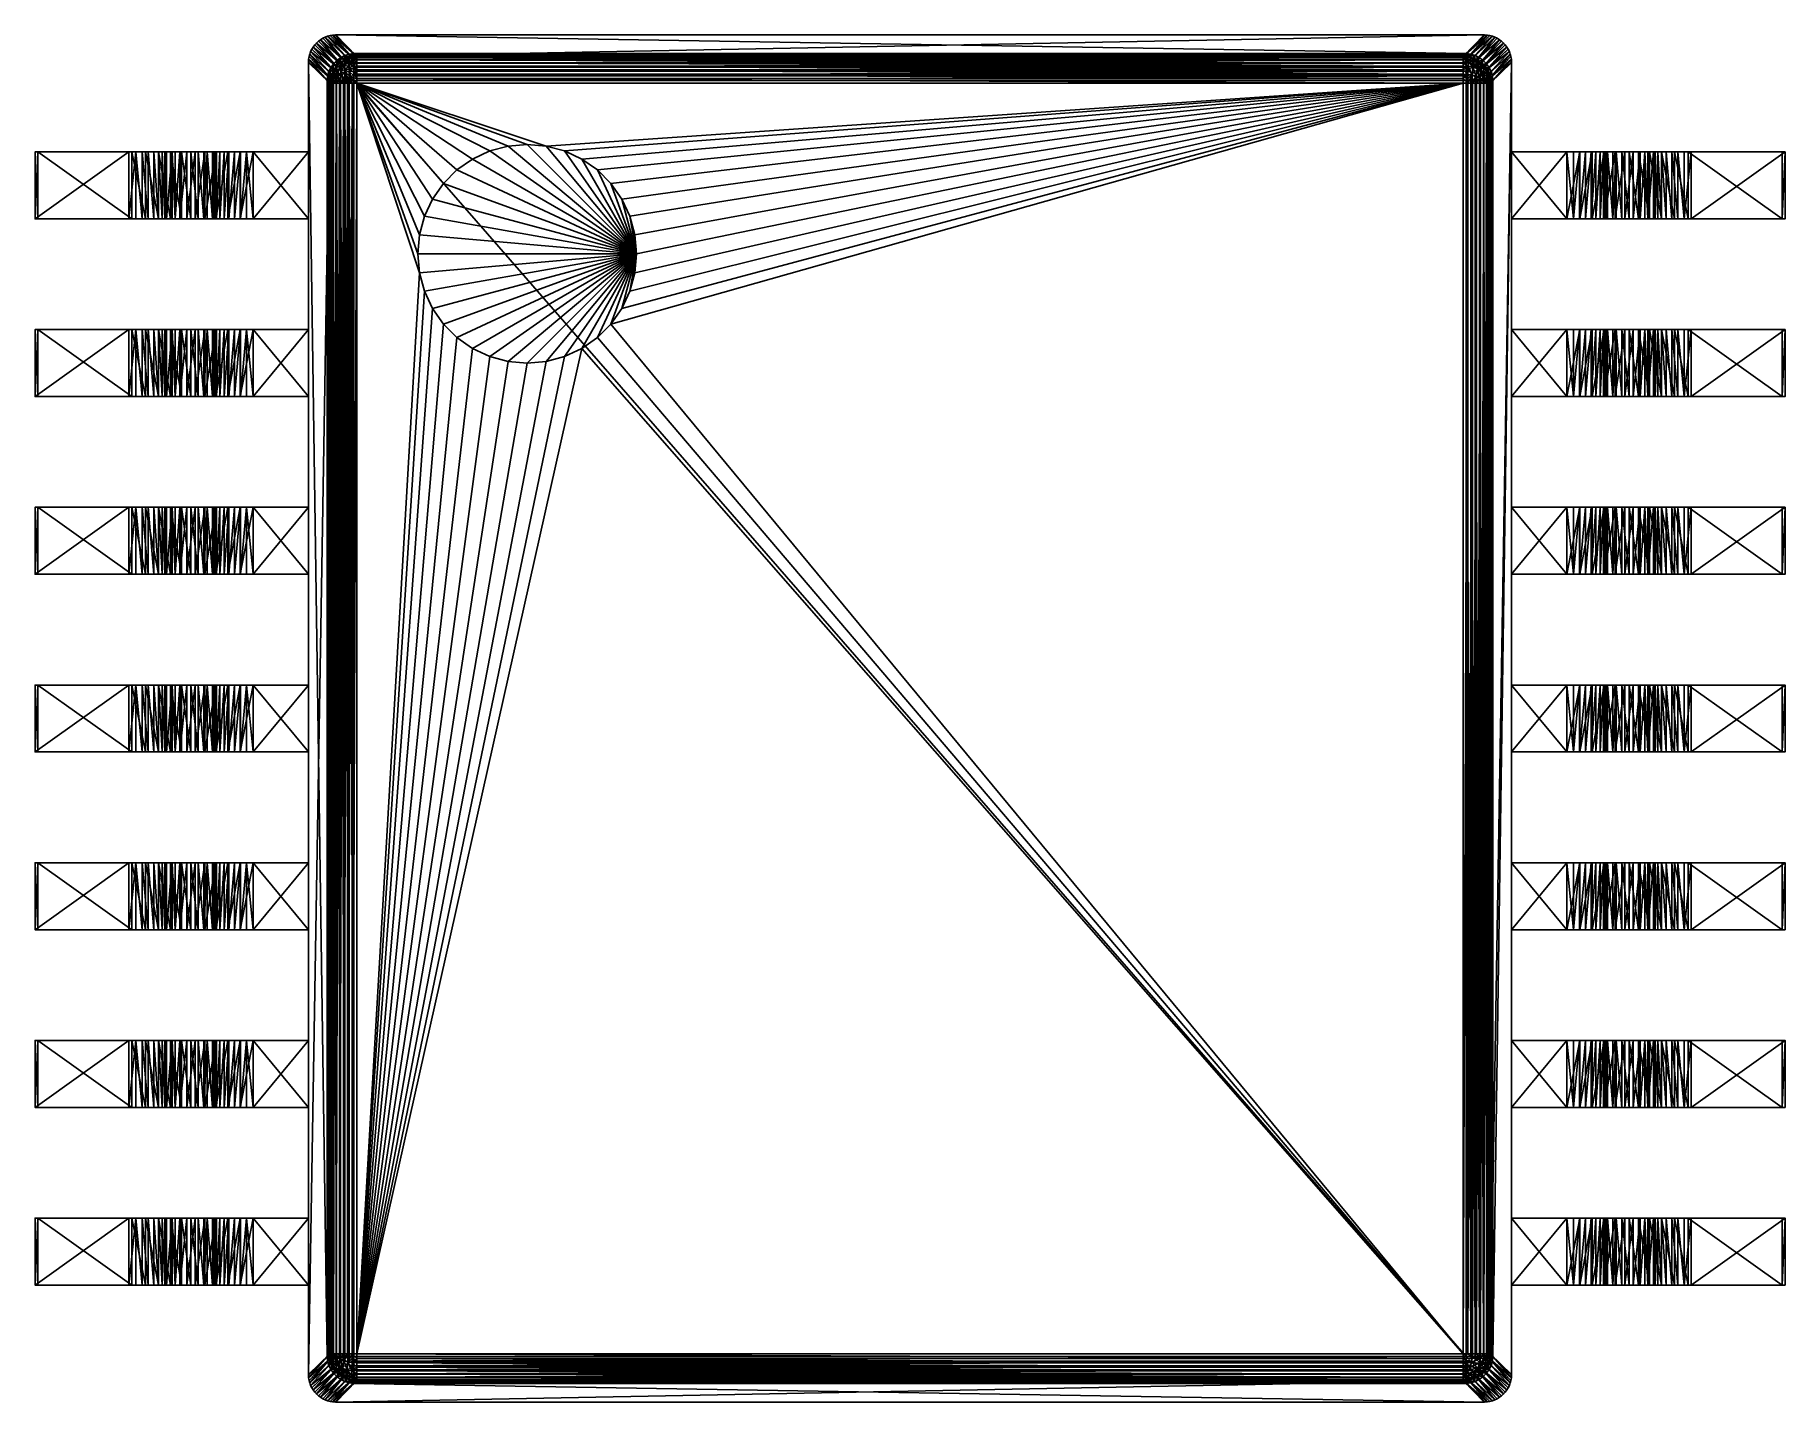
# Model space of a CAD drawing. Extents: x -3.2 to 3.2, y -2.5 to 2.5.
import ezdxf

# ---------------------------------------------------------------- set-up
doc = ezdxf.new("R2010")
doc.units = 0
for name, color, linetype in [('BODY_TSSOP_ncl1_1', 250, 'CONTINUOUS'), ('LEAD_TSSOP_ncl1_1', 7, 'CONTINUOUS'), ('LEAD_TSSOP_ncl1_11', 7, 'CONTINUOUS'), ('LEAD_TSSOP_ncl1_13', 7, 'CONTINUOUS'), ('LEAD_TSSOP_ncl1_15', 7, 'CONTINUOUS'), ('LEAD_TSSOP_ncl1_17', 7, 'CONTINUOUS'), ('LEAD_TSSOP_ncl1_19', 7, 'CONTINUOUS'), ('LEAD_TSSOP_ncl1_21', 7, 'CONTINUOUS'), ('LEAD_TSSOP_ncl1_23', 7, 'CONTINUOUS'), ('LEAD_TSSOP_ncl1_25', 7, 'CONTINUOUS'), ('LEAD_TSSOP_ncl1_27', 7, 'CONTINUOUS'), ('LEAD_TSSOP_ncl1_3', 7, 'CONTINUOUS'), ('LEAD_TSSOP_ncl1_5', 7, 'CONTINUOUS'), ('LEAD_TSSOP_ncl1_7', 7, 'CONTINUOUS'), ('LEAD_TSSOP_ncl1_9', 7, 'CONTINUOUS')]:
    doc.layers.add(name, color=color, linetype=linetype)

msp = doc.modelspace()

# ---------------------------------------------------------------- meshes
at = {"layer": 'BODY_TSSOP_ncl1_1', "color": 250}
mesh = msp.add_polyface(dxfattribs=at)
corners = [(-2.081725, 2.417342, 0.20214), (-2.066599, 2.424823, 0.203765), (-2.13925, 2.491972, 0.526866), (-2.095479, 2.407466, 0.201316), (-2.156015, 2.482839, 0.526072), (-2.107466, 2.395479, 0.201316), (-2.170711, 2.470711, 0.525805), (-2.117342, 2.381725, 0.20214), (-2.182839, 2.456015, 0.526072), (-2.050537, 2.429693, 0.206144), (-2.130288, 2.495302, 0.527452), (-2.147856, 2.487804, 0.526404), (-2.121063, 2.497757, 0.528155), (-2.111661, 2.499318, 0.528971), (-2.033999, 2.431814, 0.209209), (-2.102162, 2.499977, 0.52989), (-2.1, 2.5, 0.53), (-2.084851, 2.396838, 1.058684), (-2.096838, 2.384851, 1.058684), (-2.170711, 2.470711, 0.684195), (-2.071097, 2.406714, 1.05786), (-2.156015, 2.482839, 0.683928), (-2.055971, 2.414195, 1.056235), (-2.13925, 2.491972, 0.683134), (-2.102162, 2.499977, 0.68011), (-2.023371, 2.421186, 1.050791), (-2.111661, 2.499318, 0.681029), (-2.039909, 2.419065, 1.053856), (-2.121063, 2.497757, 0.681845), (-2.130288, 2.495302, 0.682548), (-2.147856, 2.487804, 0.683596), (-2.163654, 2.477124, 0.684128), (-2.1, 2.5, 0.68), (-2.094981, 2.405177, 0.195145), (-2.081462, 2.411194, 0.187714)]
mesh.append_faces([[corners[k] for k in face] for face in [(0, 1, 2), (3, 0, 4), (5, 3, 6), (7, 5, 8), (1, 9, 10), (4, 0, 11), (11, 0, 2), (2, 1, 10), (10, 9, 12), (12, 9, 13), (13, 14, 15), (15, 14, 16), (17, 18, 19), (20, 17, 21), (22, 20, 23), (24, 25, 26), (26, 27, 28), (28, 27, 29), (29, 22, 23), (23, 20, 30), (30, 20, 21), (21, 17, 31), (29, 23, 10), (28, 29, 12), (26, 28, 13), (24, 26, 15), (32, 24, 16), (16, 24, 15), (15, 26, 13), (13, 28, 12), (12, 29, 10), (10, 23, 2), (0, 3, 33), (34, 0, 33)]], dxfattribs={"color": 250})
mesh = msp.add_polyface(dxfattribs=at)
corners = [(-2.050537, 2.429693, 0.206144), (-2.033999, 2.431814, 0.209209), (-2.111661, 2.499318, 0.528971), (-2.102162, 2.499977, 0.68011), (-2.1, 2.5, 0.68), (-2.023371, 2.421186, 1.050791), (-2.05861, 2.33177, 1.123208), (-2.072233, 2.323371, 1.11725), (-2.078218, 2.351378, 1.108787), (-2.040306, 2.323371, 1.128556), (-2.056752, 2.323371, 1.124264), (-2.045594, 2.345594, 1.124933), (-2.066788, 2.393628, 1.086383), (-2.050738, 2.403442, 1.08329), (-2.051378, 2.378218, 1.108787), (-2.084851, 2.396838, 1.058684), (-2.071097, 2.406714, 1.05786), (-2.055971, 2.414195, 1.056235), (-2.065565, 2.365565, 1.110246), (-2.033693, 2.410345, 1.078259), (-2.036173, 2.388877, 1.104465), (-2.08126, 2.38126, 1.087426), (-2.039909, 2.419065, 1.053856), (-2.130288, 2.495302, 0.682548), (-2.111661, 2.499318, 0.681029), (-2.066599, 2.424823, 0.203765), (-2.081725, 2.417342, 0.20214), (-2.081462, 2.411194, 0.187714), (-2.050493, 2.418348, 0.17888), (-2.066479, 2.41563, 0.182236), (-2.068455, 2.393077, 0.157044), (-2.08435, 2.388372, 0.162855), (-2.06738, 2.333999, 0.135736), (-2.050934, 2.333999, 0.131444), (-2.066479, 2.363747, 0.140222), (-2.081462, 2.359311, 0.1457), (-2.050493, 2.366464, 0.136866), (-2.033999, 2.382861, 0.14275), (-2.051497, 2.39596, 0.153484)]
mesh.append_faces([[corners[k] for k in face] for face in [(0, 1, 2), (3, 4, 5), (6, 7, 8), (9, 10, 6), (11, 9, 6), (10, 7, 6), (12, 13, 14), (15, 16, 12), (16, 17, 13), (18, 6, 8), (12, 16, 13), (13, 17, 19), (14, 13, 20), (18, 14, 11), (6, 18, 11), (8, 21, 18), (12, 18, 21), (18, 12, 14), (22, 17, 23), (5, 22, 24), (25, 26, 27), (28, 25, 29), (28, 0, 25), (30, 29, 31), (32, 33, 34), (35, 32, 34), (34, 33, 36), (37, 38, 36), (29, 25, 27), (38, 34, 36), (34, 38, 30), (30, 35, 34), (28, 30, 38), (30, 28, 29)]], dxfattribs={"color": 250})
mesh = msp.add_polyface(dxfattribs=at)
corners = [(-2.033999, 2.431814, 0.209209), (2.033999, 2.431814, 0.209209), (-2.1, 2.5, 0.53), (2.1, 2.5, 0.53), (-2.1, 2.5, 0.68), (-1.05359, 1.5, 1.13), (-1.093582, 1.442885, 1.13), (-1.093582, 1.442885, 1.08), (-1.024123, 1.563192, 1.13), (-1.05359, 1.5, 1.08), (-1.006077, 1.630541, 1.13), (-1.024123, 1.563192, 1.08), (-1, 1.7, 1.13), (-1.006077, 1.630541, 1.08), (-1, 1.7, 1.08), (-1.093582, 1.957115, 1.13), (-1.05359, 1.9, 1.13), (-1.05359, 1.9, 1.08), (-1.024123, 1.836808, 1.13), (-1.024123, 1.836808, 1.08), (-1.006077, 1.769459, 1.13), (-1.006077, 1.769459, 1.08), (-1.093582, 1.957115, 1.08), (-1.142885, 1.393582, 1.08), (-1.142885, 2.006418, 1.08), (-2.033999, 2.333999, 0.13), (2.033999, 2.350934, 0.131444), (-2.033999, 2.350934, 0.131444), (2.033999, 2.36738, 0.135736), (-2.033999, 2.36738, 0.135736), (2.033999, 2.382861, 0.14275), (-2.033999, 2.382861, 0.14275), (2.033999, 2.396931, 0.152285), (-2.033999, 2.396931, 0.152285), (2.033999, 2.409183, 0.164065), (-2.033999, 2.409183, 0.164065), (2.033999, 2.419263, 0.17775), (-2.033999, 2.419263, 0.17775), (2.033999, 2.42688, 0.192944), (-2.033999, 2.42688, 0.192944)]
mesh.append_faces([[corners[k] for k in face] for face in [(0, 1, 2), (2, 3, 4), (5, 6, 7), (8, 5, 9), (10, 8, 11), (5, 7, 9), (12, 10, 13), (8, 9, 11), (10, 11, 13), (12, 13, 14), (15, 16, 17), (16, 18, 19), (18, 20, 21), (20, 12, 14), (20, 14, 21), (18, 21, 19), (16, 19, 17), (15, 17, 22), (14, 13, 11), (14, 11, 9), (14, 9, 7), (14, 7, 23), (14, 24, 22), (14, 22, 17), (14, 17, 19), (14, 19, 21), (25, 26, 27), (27, 28, 29), (29, 30, 31), (31, 32, 33), (33, 34, 35), (35, 36, 37), (37, 38, 39), (39, 1, 0)]], dxfattribs={"color": 250})
mesh = msp.add_polyface(dxfattribs=at)
corners = [(2.033999, 2.431814, 0.209209), (2.1, 2.5, 0.53), (-2.1, 2.5, 0.53), (-2.1, 2.5, 0.68), (2.1, 2.5, 0.68), (-2.023371, 2.421186, 1.050791), (2.023371, 2.340306, 1.128556), (2.023371, 2.323371, 1.13), (-2.023371, 2.340306, 1.128556), (2.023371, 2.356752, 1.124264), (-2.023371, 2.356752, 1.124264), (2.023371, 2.372233, 1.11725), (-2.023371, 2.372233, 1.11725), (2.023371, 2.386303, 1.107715), (-2.023371, 2.386303, 1.107715), (2.023371, 2.398555, 1.095935), (-2.023371, 2.398555, 1.095935), (2.023371, 2.408635, 1.08225), (-2.023371, 2.408635, 1.08225), (2.023371, 2.416252, 1.067056), (-2.023371, 2.416252, 1.067056), (2.023371, 2.421186, 1.050791), (-2.023371, 2.323371, 1.13), (-1.330541, 2.093923, 1.13), (-1.263192, 2.075877, 1.13), (-1.2, 2.04641, 1.13), (-1.142885, 2.006418, 1.13), (-1.093582, 1.957115, 1.13), (-1.05359, 1.9, 1.13), (-1.024123, 1.836808, 1.13), (-1.006077, 1.769459, 1.13), (-1, 1.7, 1.13), (-1.006077, 1.630541, 1.13), (-1.024123, 1.563192, 1.13), (-1.05359, 1.5, 1.13), (-1.093582, 1.442885, 1.13), (2.033999, 2.42688, 0.192944), (-2.033999, 2.42688, 0.192944), (2.033999, 2.419263, 0.17775), (-2.033999, 2.419263, 0.17775), (2.033999, 2.409183, 0.164065), (-2.033999, 2.409183, 0.164065)]
mesh.append_faces([[corners[k] for k in face] for face in [(0, 1, 2), (3, 4, 5), (6, 7, 8), (9, 6, 10), (11, 9, 12), (13, 11, 14), (15, 13, 16), (17, 15, 18), (19, 17, 20), (21, 19, 5), (5, 19, 20), (20, 17, 18), (18, 15, 16), (16, 13, 14), (14, 11, 12), (12, 9, 10), (10, 6, 8), (8, 7, 22), (22, 7, 23), (23, 7, 24), (24, 7, 25), (25, 7, 26), (26, 7, 27), (27, 7, 28), (28, 7, 29), (29, 7, 30), (30, 7, 31), (31, 7, 32), (32, 7, 33), (33, 7, 34), (34, 7, 35), (36, 0, 37), (38, 36, 39), (40, 38, 41)]], dxfattribs={"color": 250})
mesh = msp.add_polyface(dxfattribs=at)
corners = [(-2.1, 2.5, 0.68), (2.1, 2.5, 0.53), (2.1, 2.5, 0.68), (-2.023371, 2.421186, 1.050791), (2.023371, 2.421186, 1.050791), (2.040306, 2.323371, 1.128556), (2.023371, 2.323371, 1.13), (2.023371, 2.340306, 1.128556), (2.039909, 2.419065, 1.053856), (2.023371, 2.416252, 1.067056), (2.039866, 2.40772, 1.08112), (2.055971, 2.414195, 1.056235), (2.023371, 2.398555, 1.095935), (2.040869, 2.385332, 1.106516), (2.055851, 2.353119, 1.119778), (2.039866, 2.355837, 1.123134), (2.023371, 2.372233, 1.11725), (2.023371, 2.356752, 1.124264), (2.023371, 2.386303, 1.107715), (2.023371, 2.408635, 1.08225), (2.057827, 2.382449, 1.102956), (2.033999, 2.382861, 0.14275), (2.033999, 2.36738, 0.135736), (2.042398, 2.369238, 0.136792), (2.033999, 2.396931, 0.152285), (2.046801, 2.399505, 0.155535), (2.033999, 2.419263, 0.17775), (2.033999, 2.409183, 0.164065), (2.044321, 2.420973, 0.181741), (2.033999, 2.431814, 0.209209), (2.033999, 2.42688, 0.192944), (2.050537, 2.429693, 0.206144), (2.062006, 2.388846, 0.151213), (2.033999, 2.350934, 0.131444), (2.056222, 2.356222, 0.135067), (2.033999, 2.333999, 0.13), (-2.033999, 2.396931, 0.152285), (-2.033999, 2.350934, 0.131444), (-2.033999, 2.333999, 0.13), (-2.033999, 2.382861, 0.14275), (-2.033999, 2.36738, 0.135736)]
mesh.append_faces([[corners[k] for k in face] for face in [(0, 1, 2), (3, 2, 4), (5, 6, 7), (4, 8, 9), (10, 8, 11), (9, 8, 10), (12, 10, 13), (14, 5, 15), (16, 13, 15), (5, 7, 15), (17, 16, 15), (7, 17, 15), (18, 12, 13), (16, 18, 13), (19, 9, 10), (12, 19, 10), (13, 14, 15), (10, 20, 13), (21, 22, 23), (24, 21, 25), (26, 27, 28), (29, 30, 31), (31, 30, 28), (32, 21, 23), (30, 26, 28), (27, 24, 25), (23, 33, 34), (33, 35, 34), (22, 33, 23), (24, 27, 36), (22, 37, 33), (33, 38, 35), (21, 24, 39), (22, 21, 40)]], dxfattribs={"color": 250})
mesh = msp.add_polyface(dxfattribs=at)
corners = [(2.033999, 2.431814, 0.209209), (2.050537, 2.429693, 0.206144), (2.111661, 2.499318, 0.528971), (2.023371, 2.421186, 1.050791), (2.1, 2.5, 0.68), (2.102162, 2.499977, 0.68011), (2.055971, 2.414195, 1.056235), (2.039909, 2.419065, 1.053856), (2.130288, 2.495302, 0.682548), (2.111661, 2.499318, 0.681029), (2.070834, 2.348683, 1.1143), (2.056752, 2.323371, 1.124264), (2.055851, 2.353119, 1.119778), (2.071097, 2.406714, 1.05786), (2.070834, 2.400567, 1.072286), (2.039866, 2.40772, 1.08112), (2.055851, 2.405002, 1.077764), (2.057827, 2.382449, 1.102956), (2.073722, 2.377744, 1.097145), (2.072233, 2.323371, 1.11725), (2.040306, 2.323371, 1.128556), (2.084353, 2.394549, 1.064855), (2.040869, 2.385332, 1.106516), (2.069238, 2.342398, 0.136792), (2.056222, 2.356222, 0.135067), (2.050934, 2.333999, 0.131444), (2.077416, 2.404256, 0.173617), (2.061366, 2.41407, 0.17671), (2.062006, 2.388846, 0.151213), (2.044321, 2.420973, 0.181741), (2.033999, 2.409183, 0.164065), (2.081725, 2.417342, 0.20214), (2.066599, 2.424823, 0.203765), (2.046801, 2.399505, 0.155535), (2.033999, 2.382861, 0.14275), (2.06738, 2.333999, 0.135736), (2.082861, 2.333999, 0.14275), (2.076193, 2.376193, 0.149754), (2.033999, 2.333999, 0.13), (2.042398, 2.369238, 0.136792)]
mesh.append_faces([[corners[k] for k in face] for face in [(0, 1, 2), (3, 4, 5), (6, 7, 8), (7, 3, 9), (10, 11, 12), (6, 13, 14), (15, 6, 16), (17, 16, 18), (19, 11, 10), (11, 20, 12), (16, 6, 14), (18, 16, 14), (14, 13, 21), (12, 22, 17), (17, 10, 12), (10, 17, 18), (17, 15, 16), (23, 24, 25), (26, 27, 28), (29, 30, 27), (31, 32, 27), (33, 34, 28), (35, 23, 25), (27, 30, 33), (32, 1, 29), (26, 31, 27), (27, 32, 29), (28, 27, 33), (35, 36, 23), (37, 28, 24), (23, 37, 24), (25, 24, 38), (24, 28, 39), (37, 26, 28)]], dxfattribs={"color": 250})
mesh = msp.add_polyface(dxfattribs=at)
corners = [(2.1, 2.5, 0.53), (2.033999, 2.431814, 0.209209), (2.102162, 2.499977, 0.52989), (2.107466, 2.395479, 0.201316), (2.117342, 2.381725, 0.20214), (2.182839, 2.456015, 0.526072), (2.095479, 2.407466, 0.201316), (2.170711, 2.470711, 0.525805), (2.081725, 2.417342, 0.20214), (2.156015, 2.482839, 0.526072), (2.066599, 2.424823, 0.203765), (2.13925, 2.491972, 0.526866), (2.050537, 2.429693, 0.206144), (2.130288, 2.495302, 0.527452), (2.111661, 2.499318, 0.528971), (2.121063, 2.497757, 0.528155), (2.147856, 2.487804, 0.526404), (2.163654, 2.477124, 0.525872), (2.102162, 2.499977, 0.68011), (2.1, 2.5, 0.68), (2.13925, 2.491972, 0.683134), (2.130288, 2.495302, 0.682548), (2.121063, 2.497757, 0.681845), (2.111661, 2.499318, 0.681029), (2.084851, 2.396838, 1.058684), (2.071097, 2.406714, 1.05786), (2.156015, 2.482839, 0.683928), (2.096838, 2.384851, 1.058684), (2.170711, 2.470711, 0.684195), (2.055971, 2.414195, 1.056235), (2.163654, 2.477124, 0.684128), (2.147856, 2.487804, 0.683596), (2.039909, 2.419065, 1.053856), (2.023371, 2.421186, 1.050791), (2.077416, 2.404256, 0.173617)]
mesh.append_faces([[corners[k] for k in face] for face in [(0, 1, 2), (3, 4, 5), (6, 3, 7), (8, 6, 9), (10, 8, 11), (12, 10, 13), (2, 1, 14), (14, 12, 15), (15, 12, 13), (13, 10, 11), (11, 8, 16), (16, 8, 9), (9, 6, 17), (18, 19, 2), (20, 21, 11), (21, 22, 13), (22, 23, 15), (23, 18, 14), (11, 21, 13), (13, 22, 15), (15, 23, 14), (14, 18, 2), (2, 19, 0), (24, 25, 26), (27, 24, 28), (25, 29, 20), (30, 24, 26), (26, 25, 31), (31, 25, 20), (20, 29, 21), (21, 32, 22), (22, 32, 23), (23, 33, 18), (6, 8, 34)]], dxfattribs={"color": 250})
mesh = msp.add_polyface(dxfattribs=at)
corners = [(-2.2, 2.4, 0.53), (-2.131814, 2.333999, 0.209209), (-2.199977, 2.402162, 0.52989), (-2.124823, 2.366599, 0.203765), (-2.117342, 2.381725, 0.20214), (-2.191972, 2.43925, 0.526866), (-2.129693, 2.350537, 0.206144), (-2.195302, 2.430288, 0.527452), (-2.199318, 2.411661, 0.528971), (-2.197757, 2.421063, 0.528155), (-2.199977, 2.402162, 0.68011), (-2.121186, 2.323371, 1.050791), (-2.2, 2.4, 0.68), (-2.116252, 2.323371, 1.067056), (-2.119065, 2.339909, 1.053856), (-2.110345, 2.333693, 1.078259), (-2.108635, 2.323371, 1.08225), (-2.114195, 2.355971, 1.056235), (-2.096838, 2.384851, 1.058684), (-2.106714, 2.371097, 1.05786), (-2.182839, 2.456015, 0.683928), (-2.191972, 2.43925, 0.683134), (-2.195302, 2.430288, 0.682548), (-2.199318, 2.411661, 0.681029), (-2.197757, 2.421063, 0.681845), (-2.12688, 2.333999, 0.192944), (-2.119263, 2.333999, 0.17775), (-2.121005, 2.365022, 0.19169), (-2.116014, 2.3373, 0.172881), (-2.107466, 2.395479, 0.201316), (-2.111036, 2.374124, 0.18045), (-2.109183, 2.333999, 0.164065)]
mesh.append_faces([[corners[k] for k in face] for face in [(0, 1, 2), (3, 4, 5), (6, 3, 7), (1, 6, 8), (2, 1, 8), (8, 6, 9), (9, 6, 7), (10, 11, 12), (13, 11, 14), (15, 13, 14), (16, 13, 15), (17, 15, 14), (18, 19, 20), (19, 17, 21), (17, 14, 22), (14, 11, 23), (21, 17, 22), (22, 14, 24), (24, 14, 23), (23, 11, 10), (10, 12, 2), (23, 10, 8), (8, 10, 2), (2, 12, 0), (25, 26, 27), (1, 25, 6), (6, 25, 27), (27, 26, 28), (29, 4, 30), (4, 3, 27), (28, 30, 27), (26, 31, 28), (3, 6, 27), (30, 4, 27)]], dxfattribs={"color": 250})
mesh = msp.add_polyface(dxfattribs=at)
corners = [(-2.195302, 2.430288, 0.527452), (-2.124823, 2.366599, 0.203765), (-2.191972, 2.43925, 0.526866), (-2.117342, 2.381725, 0.20214), (-2.187804, 2.447856, 0.526404), (-2.182839, 2.456015, 0.526072), (-2.107466, 2.395479, 0.201316), (-2.177124, 2.463654, 0.525872), (-2.170711, 2.470711, 0.525805), (-2.095479, 2.407466, 0.201316), (-2.163654, 2.477124, 0.525872), (-2.156015, 2.482839, 0.526072), (-2.163654, 2.477124, 0.684128), (-2.084851, 2.396838, 1.058684), (-2.170711, 2.470711, 0.684195), (-2.096838, 2.384851, 1.058684), (-2.177124, 2.463654, 0.684128), (-2.182839, 2.456015, 0.683928), (-2.106714, 2.371097, 1.05786), (-2.187804, 2.447856, 0.683596), (-2.191972, 2.43925, 0.683134), (-2.156015, 2.482839, 0.683928), (-2.147856, 2.487804, 0.683596), (-2.147856, 2.487804, 0.526404), (-2.13925, 2.491972, 0.683134), (-2.13925, 2.491972, 0.526866), (-2.195302, 2.430288, 0.682548), (-2.197757, 2.421063, 0.681845), (-2.199318, 2.411661, 0.681029), (-2.197757, 2.421063, 0.528155), (-2.199318, 2.411661, 0.528971)]
mesh.append_faces([[corners[k] for k in face] for face in [(0, 1, 2), (2, 3, 4), (4, 3, 5), (5, 6, 7), (7, 6, 8), (8, 9, 10), (10, 9, 11), (12, 13, 14), (14, 15, 16), (16, 15, 17), (17, 18, 19), (19, 18, 20), (21, 12, 11), (22, 21, 23), (24, 22, 25), (12, 14, 10), (14, 16, 8), (16, 17, 7), (17, 19, 5), (19, 20, 4), (25, 22, 23), (20, 26, 2), (23, 21, 11), (26, 27, 0), (11, 12, 10), (10, 14, 8), (27, 28, 29), (8, 16, 7), (7, 17, 5), (5, 19, 4), (4, 20, 2), (2, 26, 0), (0, 27, 29), (29, 28, 30)]], dxfattribs={"color": 250})
mesh = msp.add_polyface(dxfattribs=at)
corners = [(2.163654, 2.477124, 0.525872), (2.095479, 2.407466, 0.201316), (2.170711, 2.470711, 0.525805), (2.107466, 2.395479, 0.201316), (2.177124, 2.463654, 0.525872), (2.182839, 2.456015, 0.526072), (2.117342, 2.381725, 0.20214), (2.187804, 2.447856, 0.526404), (2.191972, 2.43925, 0.526866), (2.124823, 2.366599, 0.203765), (2.195302, 2.430288, 0.527452), (2.182839, 2.456015, 0.683928), (2.177124, 2.463654, 0.684128), (2.187804, 2.447856, 0.683596), (2.191972, 2.43925, 0.683134), (2.195302, 2.430288, 0.682548), (2.197757, 2.421063, 0.681845), (2.197757, 2.421063, 0.528155), (2.199318, 2.411661, 0.681029), (2.199318, 2.411661, 0.528971), (2.170711, 2.470711, 0.684195), (2.199977, 2.402162, 0.52989), (2.163654, 2.477124, 0.684128), (2.156015, 2.482839, 0.683928), (2.147856, 2.487804, 0.683596), (2.156015, 2.482839, 0.526072), (2.13925, 2.491972, 0.683134), (2.147856, 2.487804, 0.526404), (2.13925, 2.491972, 0.526866), (2.114195, 2.355971, 1.056235), (2.106714, 2.371097, 1.05786), (2.096838, 2.384851, 1.058684), (2.084851, 2.396838, 1.058684)]
mesh.append_faces([[corners[k] for k in face] for face in [(0, 1, 2), (2, 3, 4), (4, 3, 5), (5, 6, 7), (7, 6, 8), (8, 9, 10), (11, 12, 5), (13, 11, 7), (14, 13, 8), (15, 14, 10), (16, 15, 17), (18, 16, 19), (12, 20, 4), (21, 18, 19), (20, 22, 2), (19, 16, 17), (22, 23, 0), (17, 15, 10), (23, 24, 25), (10, 14, 8), (24, 26, 27), (8, 13, 7), (7, 11, 5), (5, 12, 4), (4, 20, 2), (2, 22, 0), (0, 23, 25), (25, 24, 27), (27, 26, 28), (15, 29, 14), (14, 30, 13), (13, 30, 11), (11, 31, 12), (12, 31, 20), (20, 32, 22)]], dxfattribs={"color": 250})
mesh = msp.add_polyface(dxfattribs=at)
corners = [(2.117342, 2.381725, 0.20214), (2.124823, 2.366599, 0.203765), (2.191972, 2.43925, 0.526866), (2.129693, 2.350537, 0.206144), (2.195302, 2.430288, 0.527452), (2.131814, 2.333999, 0.209209), (2.199318, 2.411661, 0.528971), (2.197757, 2.421063, 0.528155), (2.199977, 2.402162, 0.52989), (2.2, 2.4, 0.53), (2.199977, 2.402162, 0.68011), (2.199318, 2.411661, 0.681029), (2.2, 2.4, 0.68), (2.106714, 2.371097, 1.05786), (2.096838, 2.384851, 1.058684), (2.182839, 2.456015, 0.683928), (2.114195, 2.355971, 1.056235), (2.191972, 2.43925, 0.683134), (2.119065, 2.339909, 1.053856), (2.195302, 2.430288, 0.682548), (2.121186, 2.323371, 1.050791), (2.197757, 2.421063, 0.681845), (2.116252, 2.323371, 1.067056), (2.108635, 2.323371, 1.08225), (2.110377, 2.354394, 1.06831), (2.105386, 2.326673, 1.087119), (2.11407, 2.361366, 0.17671), (2.104256, 2.377416, 0.173617), (2.120973, 2.344321, 0.181741), (2.12688, 2.333999, 0.192944), (2.107466, 2.395479, 0.201316), (2.109183, 2.333999, 0.164065), (2.119263, 2.333999, 0.17775)]
mesh.append_faces([[corners[k] for k in face] for face in [(0, 1, 2), (1, 3, 4), (3, 5, 6), (4, 3, 7), (7, 3, 6), (6, 5, 8), (8, 5, 9), (10, 11, 8), (12, 10, 9), (9, 10, 8), (13, 14, 15), (16, 13, 17), (18, 16, 19), (20, 18, 11), (10, 20, 11), (11, 18, 21), (21, 18, 19), (10, 12, 20), (22, 23, 24), (20, 22, 18), (18, 22, 24), (24, 23, 25), (13, 16, 24), (16, 18, 24), (26, 0, 27), (3, 1, 28), (5, 3, 29), (29, 3, 28), (1, 0, 26), (0, 30, 27), (31, 32, 28), (32, 29, 28), (28, 1, 26), (31, 28, 26)]], dxfattribs={"color": 250})
mesh = msp.add_polyface(dxfattribs=at)
corners = [(-2.033999, 2.333999, 0.13), (-2.033999, -2.333999, 0.13), (2.033999, -2.333999, 0.13), (-2.050934, 2.333999, 0.131444), (-2.050934, -2.333999, 0.131444), (-2.06738, 2.333999, 0.135736), (-2.06738, -2.333999, 0.135736), (-2.082861, 2.333999, 0.14275), (-2.082861, -2.333999, 0.14275), (-2.096931, 2.333999, 0.152285), (-2.096931, -2.333999, 0.152285), (-2.109183, 2.333999, 0.164065), (-2.109183, -2.333999, 0.164065), (-2.119263, 2.333999, 0.17775), (-2.119263, -2.333999, 0.17775), (-2.12688, 2.333999, 0.192944), (-2.12688, -2.333999, 0.192944), (-2.131814, 2.333999, 0.209209), (-2.131814, -2.333999, 0.209209), (-2.2, -2.4, 0.53), (-2.2, 2.4, 0.53), (-2.2, -2.4, 0.68), (-2.121186, 2.323371, 1.050791), (-2.121186, -2.323371, 1.050791), (-2.116252, -2.323371, 1.067056), (-2.116252, 2.323371, 1.067056), (-2.108635, -2.323371, 1.08225), (-2.108635, 2.323371, 1.08225), (-2.098555, -2.323371, 1.095935), (-2.098555, 2.323371, 1.095935), (-2.086303, -2.323371, 1.107715), (-2.086303, 2.323371, 1.107715), (-2.056752, -2.323371, 1.124264), (-2.040306, 2.323371, 1.128556), (-2.040306, -2.323371, 1.128556), (-2.023371, 2.323371, 1.13), (-2.023371, -2.323371, 1.13), (-2.072233, -2.323371, 1.11725), (-2.072233, 2.323371, 1.11725), (-2.056752, 2.323371, 1.124264), (-1.2, 1.35359, 1.13), (-1.263192, 1.324123, 1.13), (-1.330541, 1.306077, 1.13), (-1.4, 1.3, 1.13), (-1.469459, 1.306077, 1.13), (-1.536808, 1.324123, 1.13), (-1.6, 1.35359, 1.13), (-1.657115, 1.393582, 1.13), (-1.706418, 1.442885, 1.13), (-1.74641, 1.5, 1.13), (-1.793923, 1.630541, 1.13), (-1.775877, 1.563192, 1.13)]
mesh.append_faces([[corners[k] for k in face] for face in [(0, 1, 2), (1, 3, 4), (4, 5, 6), (6, 7, 8), (8, 9, 10), (10, 11, 12), (12, 13, 14), (14, 15, 16), (16, 17, 18), (19, 18, 20), (21, 22, 23), (24, 23, 25), (26, 24, 27), (28, 26, 29), (30, 28, 31), (32, 33, 34), (34, 35, 36), (37, 30, 38), (32, 37, 39), (35, 34, 33), (33, 32, 39), (19, 20, 21), (40, 36, 41), (41, 36, 42), (42, 36, 43), (43, 36, 44), (44, 36, 45), (45, 36, 46), (46, 36, 47), (47, 36, 48), (48, 36, 49), (36, 35, 50), (49, 36, 51), (51, 36, 50)]], dxfattribs={"color": 250})
mesh = msp.add_polyface(dxfattribs=at)
corners = [(-2.12688, 2.333999, 0.192944), (-2.131814, 2.333999, 0.209209), (-2.12688, -2.333999, 0.192944), (-2.119263, 2.333999, 0.17775), (-2.119263, -2.333999, 0.17775), (-2.109183, 2.333999, 0.164065), (-2.109183, -2.333999, 0.164065), (-2.096931, 2.333999, 0.152285), (-2.096931, -2.333999, 0.152285), (-2.06738, 2.333999, 0.135736), (-2.050934, -2.333999, 0.131444), (-2.050934, 2.333999, 0.131444), (-2.033999, -2.333999, 0.13), (-2.033999, 2.333999, 0.13), (-2.082861, 2.333999, 0.14275), (-2.082861, -2.333999, 0.14275), (-2.06738, -2.333999, 0.135736), (-2.2, 2.4, 0.53), (-2.131814, -2.333999, 0.209209), (-2.2, 2.4, 0.68), (-2.121186, 2.323371, 1.050791), (-2.2, -2.4, 0.68), (-2.056752, 2.323371, 1.124264), (-2.072233, -2.323371, 1.11725), (-2.072233, 2.323371, 1.11725), (-2.086303, -2.323371, 1.107715), (-2.086303, 2.323371, 1.107715), (-2.098555, -2.323371, 1.095935), (-2.098555, 2.323371, 1.095935), (-2.108635, -2.323371, 1.08225), (-2.108635, 2.323371, 1.08225), (-2.116252, -2.323371, 1.067056), (-2.116252, 2.323371, 1.067056), (-2.121186, -2.323371, 1.050791), (-1.6, 1.35359, 1.13), (-1.657115, 1.393582, 1.13), (-1.657115, 1.393582, 1.08), (-1.536808, 1.324123, 1.13), (-1.6, 1.35359, 1.08), (-1.469459, 1.306077, 1.13), (-1.536808, 1.324123, 1.08), (-1.706418, 1.442885, 1.08), (-1.4, 1.3, 1.13), (-1.469459, 1.306077, 1.08), (-1.330541, 1.306077, 1.13), (-1.4, 1.3, 1.08), (-1.263192, 1.324123, 1.13), (-1.330541, 1.306077, 1.08), (-1.2, 1.35359, 1.13), (-1.263192, 1.324123, 1.08), (-1.142885, 1.393582, 1.13), (-1.2, 1.35359, 1.08), (-1.093582, 1.442885, 1.13), (-1.142885, 1.393582, 1.08)]
mesh.append_faces([[corners[k] for k in face] for face in [(0, 1, 2), (3, 0, 4), (5, 3, 6), (7, 5, 8), (9, 10, 11), (11, 12, 13), (14, 7, 15), (9, 14, 16), (17, 18, 1), (19, 20, 21), (22, 23, 24), (24, 25, 26), (26, 27, 28), (28, 29, 30), (30, 31, 32), (32, 33, 20), (21, 17, 19), (34, 35, 36), (37, 34, 38), (39, 37, 40), (35, 41, 36), (42, 39, 43), (34, 36, 38), (44, 42, 45), (37, 38, 40), (46, 44, 47), (39, 40, 43), (42, 43, 45), (48, 46, 49), (44, 45, 47), (50, 48, 51), (46, 47, 49), (52, 50, 53), (48, 49, 51), (50, 51, 53)]], dxfattribs={"color": 250})
mesh = msp.add_polyface(dxfattribs=at)
corners = [(-2.072233, 2.323371, 1.11725), (-2.086303, 2.323371, 1.107715), (-2.088877, 2.336173, 1.104465), (-2.106714, 2.371097, 1.05786), (-2.096838, 2.384851, 1.058684), (-2.093628, 2.366788, 1.086383), (-2.103442, 2.350738, 1.08329), (-2.098555, 2.323371, 1.095935), (-2.108635, 2.323371, 1.08225), (-2.110345, 2.333693, 1.078259), (-2.078218, 2.351378, 1.108787), (-2.084851, 2.396838, 1.058684), (-2.08126, 2.38126, 1.087426), (-2.066788, 2.393628, 1.086383), (-2.114195, 2.355971, 1.056235), (-2.094981, 2.353294, 0.15313), (-2.082861, 2.333999, 0.14275), (-2.081462, 2.359311, 0.1457), (-2.096931, 2.333999, 0.152285), (-2.109183, 2.333999, 0.164065), (-2.106618, 2.345881, 0.162285), (-2.116014, 2.3373, 0.172881), (-2.098691, 2.381988, 0.170738), (-2.094981, 2.405177, 0.195145), (-2.107466, 2.395479, 0.201316), (-2.081462, 2.411194, 0.187714), (-2.08435, 2.388372, 0.162855), (-2.06738, 2.333999, 0.135736), (-2.066479, 2.41563, 0.182236), (-2.095479, 2.407466, 0.201316), (-2.111036, 2.374124, 0.18045), (-2.068455, 2.393077, 0.157044)]
mesh.append_faces([[corners[k] for k in face] for face in [(0, 1, 2), (3, 4, 5), (3, 5, 6), (7, 8, 9), (7, 6, 2), (10, 2, 6), (4, 11, 12), (5, 4, 12), (12, 11, 13), (7, 9, 6), (9, 14, 6), (5, 10, 6), (14, 3, 6), (1, 7, 2), (10, 0, 2), (12, 10, 5), (15, 16, 17), (18, 16, 15), (19, 20, 21), (19, 18, 20), (22, 23, 24), (22, 25, 23), (20, 18, 15), (26, 25, 22), (16, 27, 17), (26, 28, 25), (29, 24, 23), (15, 22, 20), (20, 30, 21), (22, 24, 30), (20, 22, 30), (17, 31, 26), (26, 15, 17), (15, 26, 22)]], dxfattribs={"color": 250})
mesh = msp.add_polyface(dxfattribs=at)
corners = [(-2.023371, 2.356752, 1.124264), (-2.023371, 2.340306, 1.128556), (-2.03177, 2.35861, 1.123208), (-2.023371, 2.386303, 1.107715), (-2.023371, 2.372233, 1.11725), (-2.036173, 2.388877, 1.104465), (-2.023371, 2.408635, 1.08225), (-2.023371, 2.398555, 1.095935), (-2.033693, 2.410345, 1.078259), (-2.023371, 2.421186, 1.050791), (-2.023371, 2.416252, 1.067056), (-2.039909, 2.419065, 1.053856), (-2.050738, 2.403442, 1.08329), (-2.051378, 2.378218, 1.108787), (-2.055971, 2.414195, 1.056235), (-2.045594, 2.345594, 1.124933), (-2.040306, 2.323371, 1.128556), (-2.023371, 2.323371, 1.13), (-1.657115, 2.006418, 1.13), (-1.6, 2.04641, 1.13), (-1.536808, 2.075877, 1.13), (-1.469459, 2.093923, 1.13), (-1.4, 2.1, 1.13), (-1.330541, 2.093923, 1.13), (-1.4, 2.1, 1.08), (-1.330541, 2.093923, 1.08), (-2.050934, 2.333999, 0.131444), (-2.033999, 2.350934, 0.131444), (-2.050493, 2.366464, 0.136866), (-2.033999, 2.36738, 0.135736), (-2.033999, 2.382861, 0.14275), (-2.033999, 2.333999, 0.13), (-2.033999, 2.431814, 0.209209), (-2.050537, 2.429693, 0.206144), (-2.033999, 2.42688, 0.192944), (-2.033999, 2.419263, 0.17775), (-2.050493, 2.418348, 0.17888), (-2.033999, 2.396931, 0.152285), (-2.033999, 2.409183, 0.164065), (-2.051497, 2.39596, 0.153484)]
mesh.append_faces([[corners[k] for k in face] for face in [(0, 1, 2), (3, 4, 5), (6, 7, 8), (9, 10, 11), (11, 10, 8), (8, 7, 12), (5, 4, 13), (13, 4, 2), (12, 7, 5), (14, 11, 8), (10, 6, 8), (7, 3, 5), (2, 1, 15), (16, 15, 17), (1, 17, 15), (4, 0, 2), (15, 13, 2), (18, 17, 19), (19, 17, 20), (20, 17, 21), (21, 17, 22), (22, 17, 23), (21, 22, 24), (22, 25, 24), (26, 27, 28), (29, 30, 28), (26, 31, 27), (32, 33, 34), (35, 34, 36), (37, 38, 39), (27, 29, 28), (38, 35, 36), (30, 37, 39), (38, 36, 39), (34, 33, 36)]], dxfattribs={"color": 250})
mesh = msp.add_polyface(dxfattribs=at)
corners = [(2.2, -2.4, 0.53), (2.2, 2.4, 0.53), (2.131814, -2.333999, 0.209209), (2.12688, 2.333999, 0.192944), (2.12688, -2.333999, 0.192944), (2.119263, 2.333999, 0.17775), (2.119263, -2.333999, 0.17775), (2.109183, 2.333999, 0.164065), (2.109183, -2.333999, 0.164065), (2.096931, 2.333999, 0.152285), (2.096931, -2.333999, 0.152285), (2.082861, 2.333999, 0.14275), (2.082861, -2.333999, 0.14275), (2.06738, -2.333999, 0.135736), (2.069238, -2.342398, 0.136792), (2.099505, -2.346801, 0.155535), (2.120973, -2.344321, 0.181741), (2.129693, -2.350537, 0.206144), (2.050934, -2.333999, 0.131444), (2.056222, -2.356222, 0.135067), (2.033999, -2.333999, 0.13), (-2.033999, -2.350934, 0.131444), (-2.033999, -2.333999, 0.13), (2.2, -2.4, 0.68), (2.2, 2.4, 0.68), (2.121186, -2.323371, 1.050791), (2.119065, -2.339909, 1.053856), (2.116252, -2.323371, 1.067056), (2.10772, -2.339866, 1.08112), (2.114195, -2.355971, 1.056235), (2.098555, -2.323371, 1.095935), (2.085332, -2.340869, 1.106516), (2.023371, -2.323371, 1.13), (2.040306, -2.323371, 1.128556), (2.023371, -2.340306, 1.128556), (2.072233, -2.323371, 1.11725), (2.055837, -2.339866, 1.123134), (2.056752, -2.323371, 1.124264), (2.086303, -2.323371, 1.107715), (2.108635, -2.323371, 1.08225), (-2.023371, -2.323371, 1.13), (-2.023371, -2.340306, 1.128556), (-1.2, 1.35359, 1.13)]
mesh.append_faces([[corners[k] for k in face] for face in [(0, 1, 2), (2, 3, 4), (4, 5, 6), (6, 7, 8), (8, 9, 10), (10, 11, 12), (12, 13, 14), (10, 12, 15), (6, 8, 16), (2, 4, 17), (17, 4, 16), (4, 6, 16), (8, 10, 15), (14, 18, 19), (18, 20, 19), (13, 18, 14), (21, 20, 22), (23, 24, 0), (25, 26, 27), (28, 26, 29), (27, 26, 28), (30, 28, 31), (32, 33, 34), (35, 31, 36), (34, 33, 36), (37, 35, 36), (33, 37, 36), (38, 30, 31), (35, 38, 31), (39, 27, 28), (30, 39, 28), (34, 40, 32), (40, 34, 41), (32, 40, 42)]], dxfattribs={"color": 250})
mesh = msp.add_polyface(dxfattribs=at)
corners = [(2.033999, 2.333999, 0.13), (-2.033999, 2.333999, 0.13), (2.033999, -2.333999, 0.13), (2.2, 2.4, 0.53), (2.131814, 2.333999, 0.209209), (2.131814, -2.333999, 0.209209), (2.050934, 2.333999, 0.131444), (2.050934, -2.333999, 0.131444), (2.06738, 2.333999, 0.135736), (2.06738, -2.333999, 0.135736), (2.082861, 2.333999, 0.14275), (2.082861, -2.333999, 0.14275), (2.096931, 2.333999, 0.152285), (2.096931, -2.333999, 0.152285), (2.109183, 2.333999, 0.164065), (2.109183, -2.333999, 0.164065), (2.119263, 2.333999, 0.17775), (2.119263, -2.333999, 0.17775), (2.12688, 2.333999, 0.192944), (2.12688, -2.333999, 0.192944), (2.2, 2.4, 0.68), (2.2, -2.4, 0.53), (2.2, -2.4, 0.68), (2.121186, -2.323371, 1.050791), (2.121186, 2.323371, 1.050791), (2.116252, 2.323371, 1.067056), (2.116252, -2.323371, 1.067056), (2.108635, 2.323371, 1.08225), (2.108635, -2.323371, 1.08225), (2.098555, 2.323371, 1.095935), (2.098555, -2.323371, 1.095935), (2.086303, 2.323371, 1.107715), (2.086303, -2.323371, 1.107715), (2.056752, 2.323371, 1.124264), (2.040306, -2.323371, 1.128556), (2.040306, 2.323371, 1.128556), (2.023371, -2.323371, 1.13), (2.023371, 2.323371, 1.13), (2.072233, 2.323371, 1.11725), (2.072233, -2.323371, 1.11725), (2.056752, -2.323371, 1.124264), (-1.093582, 1.442885, 1.13), (-1.142885, 1.393582, 1.13), (-1.2, 1.35359, 1.13)]
mesh.append_faces([[corners[k] for k in face] for face in [(0, 1, 2), (3, 4, 5), (6, 0, 7), (8, 6, 9), (10, 8, 11), (12, 10, 13), (14, 12, 15), (16, 14, 17), (18, 16, 19), (4, 18, 5), (11, 8, 9), (9, 6, 7), (7, 0, 2), (20, 3, 21), (22, 23, 20), (20, 23, 24), (25, 24, 26), (27, 25, 28), (29, 27, 30), (31, 29, 32), (33, 34, 35), (35, 36, 37), (38, 31, 39), (33, 38, 40), (36, 35, 34), (34, 33, 40), (40, 38, 39), (39, 31, 32), (32, 29, 30), (30, 27, 28), (28, 25, 26), (26, 24, 23), (37, 36, 41), (41, 36, 42), (42, 36, 43)]], dxfattribs={"color": 250})
mesh = msp.add_polyface(dxfattribs=at)
corners = [(2.084353, 2.342666, 1.10687), (2.072233, 2.323371, 1.11725), (2.070834, 2.348683, 1.1143), (2.086303, 2.323371, 1.107715), (2.098555, 2.323371, 1.095935), (2.09599, 2.335253, 1.097715), (2.105386, 2.326673, 1.087119), (2.096838, 2.384851, 1.058684), (2.106714, 2.371097, 1.05786), (2.100409, 2.363496, 1.07955), (2.088064, 2.37136, 1.089262), (2.084353, 2.394549, 1.064855), (2.071097, 2.406714, 1.05786), (2.084851, 2.396838, 1.058684), (2.070834, 2.400567, 1.072286), (2.073722, 2.377744, 1.097145), (2.110377, 2.354394, 1.06831), (2.108635, 2.323371, 1.08225), (2.104256, 2.377416, 0.173617), (2.107466, 2.395479, 0.201316), (2.091888, 2.391888, 0.172574), (2.096931, 2.333999, 0.152285), (2.099505, 2.346801, 0.155535), (2.082861, 2.333999, 0.14275), (2.088846, 2.362006, 0.151213), (2.069238, 2.342398, 0.136792), (2.109183, 2.333999, 0.164065), (2.11407, 2.361366, 0.17671), (2.076193, 2.376193, 0.149754), (2.095479, 2.407466, 0.201316), (2.077416, 2.404256, 0.173617)]
mesh.append_faces([[corners[k] for k in face] for face in [(0, 1, 2), (3, 1, 0), (4, 5, 6), (4, 3, 5), (7, 8, 9), (10, 11, 7), (12, 13, 11), (10, 14, 11), (5, 3, 0), (15, 14, 10), (13, 7, 11), (6, 9, 16), (0, 10, 5), (17, 4, 6), (5, 9, 6), (10, 7, 9), (5, 10, 9), (9, 8, 16), (15, 0, 2), (0, 15, 10), (18, 19, 20), (21, 22, 23), (23, 24, 25), (26, 27, 22), (28, 25, 24), (24, 22, 27), (19, 29, 20), (20, 29, 30), (18, 24, 27), (21, 26, 22), (24, 23, 22), (20, 24, 18), (24, 20, 28), (30, 28, 20)]], dxfattribs={"color": 250})
mesh = msp.add_polyface(dxfattribs=at)
corners = [(-1.8, 1.7, 1.13), (-2.023371, 2.323371, 1.13), (-1.793923, 1.769459, 1.13), (-1.775877, 1.836808, 1.13), (-1.74641, 1.9, 1.13), (-1.706418, 1.957115, 1.13), (-1.657115, 2.006418, 1.13), (-1.793923, 1.630541, 1.13), (-1.74641, 1.5, 1.13), (-1.775877, 1.563192, 1.13), (-1.775877, 1.563192, 1.08), (-1.793923, 1.630541, 1.08), (-1.8, 1.7, 1.08), (-1.706418, 1.442885, 1.13), (-1.74641, 1.5, 1.08), (-1.657115, 1.393582, 1.13), (-1.706418, 1.442885, 1.08), (-1.6, 2.04641, 1.13), (-1.536808, 2.075877, 1.13), (-1.536808, 2.075877, 1.08), (-1.6, 2.04641, 1.08), (-1.657115, 2.006418, 1.08), (-1.706418, 1.957115, 1.08), (-1.469459, 2.093923, 1.08), (-1.74641, 1.9, 1.08), (-1.775877, 1.836808, 1.08), (-1.793923, 1.769459, 1.08), (-1, 1.7, 1.08)]
mesh.append_faces([[corners[k] for k in face] for face in [(0, 1, 2), (2, 1, 3), (3, 1, 4), (4, 1, 5), (5, 1, 6), (1, 0, 7), (8, 9, 10), (9, 7, 11), (7, 0, 12), (13, 8, 14), (7, 12, 11), (15, 13, 16), (9, 11, 10), (8, 10, 14), (13, 14, 16), (17, 18, 19), (6, 17, 20), (5, 6, 21), (4, 5, 22), (18, 23, 19), (3, 4, 24), (17, 19, 20), (2, 3, 25), (6, 20, 21), (0, 2, 26), (5, 21, 22), (4, 22, 24), (3, 24, 25), (2, 25, 26), (0, 26, 12), (27, 10, 11), (27, 11, 12), (27, 12, 26), (27, 26, 25)]], dxfattribs={"color": 250})
mesh = msp.add_polyface(dxfattribs=at)
corners = [(-1.093582, 1.442885, 1.13), (-1.142885, 1.393582, 1.08), (-1.093582, 1.442885, 1.08), (-1.142885, 2.006418, 1.13), (-1.093582, 1.957115, 1.13), (-1.093582, 1.957115, 1.08), (-1.2, 2.04641, 1.13), (-1.142885, 2.006418, 1.08), (-1.263192, 2.075877, 1.13), (-1.2, 2.04641, 1.08), (-1.330541, 2.093923, 1.13), (-1.263192, 2.075877, 1.08), (-1.4, 2.1, 1.13), (-1.330541, 2.093923, 1.08), (-1.536808, 2.075877, 1.13), (-1.469459, 2.093923, 1.13), (-1.469459, 2.093923, 1.08), (-1.4, 2.1, 1.08), (-1, 1.7, 1.08), (-1.2, 1.35359, 1.08), (-1.263192, 1.324123, 1.08), (-1.330541, 1.306077, 1.08), (-1.4, 1.3, 1.08), (-1.469459, 1.306077, 1.08), (-1.536808, 1.324123, 1.08), (-1.6, 1.35359, 1.08), (-1.657115, 1.393582, 1.08), (-1.706418, 1.442885, 1.08), (-1.74641, 1.5, 1.08), (-1.775877, 1.563192, 1.08), (-1.775877, 1.836808, 1.08), (-1.74641, 1.9, 1.08), (-1.706418, 1.957115, 1.08), (-1.657115, 2.006418, 1.08), (-1.6, 2.04641, 1.08), (-1.536808, 2.075877, 1.08)]
mesh.append_faces([[corners[k] for k in face] for face in [(0, 1, 2), (3, 4, 5), (6, 3, 7), (8, 6, 9), (10, 8, 11), (12, 10, 13), (3, 5, 7), (6, 7, 9), (14, 15, 16), (8, 9, 11), (10, 11, 13), (15, 17, 16), (18, 1, 19), (18, 19, 20), (18, 20, 21), (18, 21, 22), (18, 22, 23), (18, 23, 24), (18, 24, 25), (18, 25, 26), (18, 26, 27), (18, 27, 28), (18, 28, 29), (18, 30, 31), (18, 31, 32), (18, 32, 33), (18, 33, 34), (18, 34, 35), (18, 35, 16), (18, 16, 17), (18, 17, 13), (18, 13, 11), (18, 11, 9), (18, 9, 7)]], dxfattribs={"color": 250})
mesh = msp.add_polyface(dxfattribs=at)
corners = [(-2.199977, -2.402162, 0.52989), (-2.131814, -2.333999, 0.209209), (-2.2, -2.4, 0.53), (-2.117342, -2.381725, 0.20214), (-2.107466, -2.395479, 0.201316), (-2.104256, -2.377416, 0.173617), (-2.124823, -2.366599, 0.203765), (-2.191972, -2.43925, 0.526866), (-2.182839, -2.456015, 0.526072), (-2.095479, -2.407466, 0.201316), (-2.170711, -2.470711, 0.525805), (-2.081725, -2.417342, 0.20214), (-2.156015, -2.482839, 0.526072), (-2.129693, -2.350537, 0.206144), (-2.195302, -2.430288, 0.527452), (-2.177124, -2.463654, 0.525872), (-2.187804, -2.447856, 0.526404), (-2.197757, -2.421063, 0.528155), (-2.199318, -2.411661, 0.528971), (-2.195302, -2.430288, 0.682548), (-2.191972, -2.43925, 0.683134), (-2.197757, -2.421063, 0.681845), (-2.199318, -2.411661, 0.681029), (-2.199977, -2.402162, 0.68011), (-2.2, -2.4, 0.68), (-2.096838, -2.384851, 1.058684), (-2.084851, -2.396838, 1.058684), (-2.170711, -2.470711, 0.684195), (-2.106714, -2.371097, 1.05786), (-2.182839, -2.456015, 0.683928), (-2.114195, -2.355971, 1.056235), (-2.121186, -2.323371, 1.050791), (-2.119065, -2.339909, 1.053856), (-2.187804, -2.447856, 0.683596), (-2.177124, -2.463654, 0.684128)]
mesh.append_faces([[corners[k] for k in face] for face in [(0, 1, 2), (3, 4, 5), (3, 6, 7), (4, 3, 8), (9, 4, 10), (11, 9, 12), (6, 13, 14), (15, 4, 8), (8, 3, 16), (16, 3, 7), (7, 6, 14), (14, 13, 17), (17, 13, 18), (18, 1, 0), (19, 20, 14), (21, 19, 17), (22, 21, 18), (23, 22, 0), (24, 23, 2), (2, 23, 0), (0, 22, 18), (18, 21, 17), (17, 19, 14), (14, 20, 7), (25, 26, 27), (28, 25, 29), (30, 28, 20), (23, 31, 22), (22, 32, 21), (21, 32, 19), (19, 30, 20), (20, 28, 33), (33, 28, 29), (29, 25, 34)]], dxfattribs={"color": 250})
mesh = msp.add_polyface(dxfattribs=at)
corners = [(-2.11407, -2.361366, 0.17671), (-2.117342, -2.381725, 0.20214), (-2.104256, -2.377416, 0.173617), (-2.129693, -2.350537, 0.206144), (-2.124823, -2.366599, 0.203765), (-2.120973, -2.344321, 0.181741), (-2.131814, -2.333999, 0.209209), (-2.12688, -2.333999, 0.192944), (-2.082861, -2.333999, 0.14275), (-2.096931, -2.333999, 0.152285), (-2.099505, -2.346801, 0.155535), (-2.109183, -2.333999, 0.164065), (-2.119263, -2.333999, 0.17775), (-2.088846, -2.362006, 0.151213), (-2.091888, -2.391888, 0.172574), (-2.199318, -2.411661, 0.528971), (-2.119065, -2.339909, 1.053856), (-2.114195, -2.355971, 1.056235), (-2.195302, -2.430288, 0.682548), (-2.121186, -2.323371, 1.050791), (-2.199318, -2.411661, 0.681029), (-2.199977, -2.402162, 0.68011), (-2.2, -2.4, 0.68), (-2.098555, -2.323371, 1.095935), (-2.09599, -2.335253, 1.097715), (-2.105386, -2.326673, 1.087119), (-2.116252, -2.323371, 1.067056), (-2.108635, -2.323371, 1.08225), (-2.110377, -2.354394, 1.06831), (-2.086303, -2.323371, 1.107715), (-2.096838, -2.384851, 1.058684), (-2.106714, -2.371097, 1.05786), (-2.100409, -2.363496, 1.07955), (-2.088064, -2.37136, 1.089262)]
mesh.append_faces([[corners[k] for k in face] for face in [(0, 1, 2), (3, 4, 5), (6, 3, 7), (7, 3, 5), (5, 4, 0), (8, 9, 10), (11, 12, 5), (11, 0, 10), (13, 10, 0), (12, 7, 5), (11, 5, 0), (2, 13, 0), (4, 1, 0), (9, 11, 10), (14, 13, 2), (3, 6, 15), (16, 17, 18), (19, 16, 20), (21, 22, 19), (23, 24, 25), (26, 27, 28), (19, 26, 16), (16, 26, 28), (28, 27, 25), (23, 29, 24), (30, 31, 32), (31, 17, 28), (25, 32, 28), (27, 23, 25), (24, 32, 25), (33, 30, 32), (24, 33, 32), (17, 16, 28), (32, 31, 28)]], dxfattribs={"color": 250})
mesh = msp.add_polyface(dxfattribs=at)
corners = [(-2.069238, -2.342398, 0.136792), (-2.082861, -2.333999, 0.14275), (-2.088846, -2.362006, 0.151213), (-2.050934, -2.333999, 0.131444), (-2.06738, -2.333999, 0.135736), (-2.056222, -2.356222, 0.135067), (-2.033999, -2.36738, 0.135736), (-2.033999, -2.350934, 0.131444), (-2.042398, -2.369238, 0.136792), (-2.076193, -2.376193, 0.149754), (-2.099505, -2.346801, 0.155535), (-2.062006, -2.388846, 0.151213), (-2.033999, -2.333999, 0.13), (-2.033999, -2.382861, 0.14275), (-2.091888, -2.391888, 0.172574), (-2.023371, -2.340306, 1.128556), (-2.023371, -2.356752, 1.124264), (-2.039866, -2.355837, 1.123134), (-2.023371, -2.323371, 1.13), (-2.040306, -2.323371, 1.128556), (-2.023371, -2.372233, 1.11725), (-2.084353, -2.342666, 1.10687), (-2.072233, -2.323371, 1.11725), (-2.070834, -2.348683, 1.1143), (-2.086303, -2.323371, 1.107715), (-2.09599, -2.335253, 1.097715), (-2.056752, -2.323371, 1.124264), (-2.055851, -2.353119, 1.119778), (-2.040869, -2.385332, 1.106516), (-2.088064, -2.37136, 1.089262), (-2.057827, -2.382449, 1.102956), (-2.073722, -2.377744, 1.097145)]
mesh.append_faces([[corners[k] for k in face] for face in [(0, 1, 2), (3, 4, 0), (5, 3, 0), (4, 1, 0), (6, 7, 8), (9, 0, 2), (2, 1, 10), (8, 7, 5), (9, 11, 5), (0, 9, 5), (3, 5, 12), (7, 12, 5), (13, 6, 8), (5, 11, 8), (2, 14, 9), (15, 16, 17), (18, 15, 19), (19, 15, 17), (16, 20, 17), (21, 22, 23), (24, 22, 21), (25, 24, 21), (22, 26, 23), (26, 19, 27), (23, 26, 27), (27, 19, 17), (20, 28, 17), (21, 29, 25), (28, 27, 17), (27, 28, 30), (30, 23, 27), (23, 30, 31), (31, 21, 23), (21, 31, 29)]], dxfattribs={"color": 250})
mesh = msp.add_polyface(dxfattribs=at)
corners = [(2.042398, -2.369238, 0.136792), (2.056222, -2.356222, 0.135067), (2.033999, -2.350934, 0.131444), (2.033999, -2.382861, 0.14275), (2.062006, -2.388846, 0.151213), (2.033999, -2.36738, 0.135736), (2.076193, -2.376193, 0.149754), (2.088846, -2.362006, 0.151213), (2.033999, -2.333999, 0.13), (2.069238, -2.342398, 0.136792), (2.091888, -2.391888, 0.172574), (-2.033999, -2.350934, 0.131444), (-2.033999, -2.36738, 0.135736), (-2.033999, -2.382861, 0.14275), (-2.033999, -2.396931, 0.152285), (2.053119, -2.355851, 1.119778), (2.023371, -2.340306, 1.128556), (2.055837, -2.339866, 1.123134), (2.048683, -2.370834, 1.1143), (2.023371, -2.356752, 1.124264), (2.023371, -2.372233, 1.11725), (2.023371, -2.386303, 1.107715), (2.042666, -2.384353, 1.10687), (2.085332, -2.340869, 1.106516), (2.082449, -2.357827, 1.102956), (2.077744, -2.373722, 1.097145), (2.07136, -2.388064, 1.089262), (-2.023371, -2.340306, 1.128556), (-2.023371, -2.372233, 1.11725), (-2.023371, -2.356752, 1.124264), (-2.023371, -2.386303, 1.107715)]
mesh.append_faces([[corners[k] for k in face] for face in [(0, 1, 2), (3, 4, 0), (5, 0, 2), (6, 0, 4), (5, 3, 0), (6, 7, 1), (0, 6, 1), (2, 1, 8), (1, 7, 9), (4, 10, 6), (2, 8, 11), (5, 2, 12), (3, 5, 13), (14, 3, 13), (13, 5, 12), (12, 2, 11), (15, 16, 17), (18, 19, 15), (19, 16, 15), (20, 19, 18), (21, 20, 22), (22, 20, 18), (23, 15, 17), (15, 23, 24), (24, 18, 15), (18, 24, 25), (25, 22, 18), (22, 25, 26), (19, 27, 16), (20, 21, 28), (19, 20, 29), (27, 19, 29), (29, 20, 28), (28, 21, 30)]], dxfattribs={"color": 250})
mesh = msp.add_polyface(dxfattribs=at)
corners = [(2.2, -2.4, 0.53), (2.131814, -2.333999, 0.209209), (2.199977, -2.402162, 0.52989), (2.104256, -2.377416, 0.173617), (2.11407, -2.361366, 0.17671), (2.088846, -2.362006, 0.151213), (2.120973, -2.344321, 0.181741), (2.109183, -2.333999, 0.164065), (2.117342, -2.381725, 0.20214), (2.124823, -2.366599, 0.203765), (2.099505, -2.346801, 0.155535), (2.082861, -2.333999, 0.14275), (2.069238, -2.342398, 0.136792), (2.107466, -2.395479, 0.201316), (2.091888, -2.391888, 0.172574), (2.129693, -2.350537, 0.206144), (2.076193, -2.376193, 0.149754), (2.199977, -2.402162, 0.68011), (2.121186, -2.323371, 1.050791), (2.2, -2.4, 0.68), (2.114195, -2.355971, 1.056235), (2.106714, -2.371097, 1.05786), (2.100567, -2.370834, 1.072286), (2.10772, -2.339866, 1.08112), (2.105002, -2.355851, 1.077764), (2.096838, -2.384851, 1.058684), (2.094549, -2.384353, 1.064855), (2.07136, -2.388064, 1.089262), (2.082449, -2.357827, 1.102956), (2.077744, -2.373722, 1.097145), (2.084851, -2.396838, 1.058684), (2.085332, -2.340869, 1.106516), (2.119065, -2.339909, 1.053856), (2.195302, -2.430288, 0.682548), (2.199318, -2.411661, 0.681029), (2.195302, -2.430288, 0.527452), (2.199318, -2.411661, 0.528971)]
mesh.append_faces([[corners[k] for k in face] for face in [(0, 1, 2), (3, 4, 5), (6, 7, 4), (8, 9, 4), (10, 11, 5), (5, 11, 12), (13, 8, 3), (14, 13, 3), (4, 7, 10), (9, 15, 6), (3, 8, 4), (4, 9, 6), (5, 4, 10), (3, 16, 14), (16, 3, 5), (17, 18, 19), (20, 21, 22), (23, 20, 24), (21, 25, 26), (27, 22, 26), (28, 24, 29), (29, 22, 27), (24, 20, 22), (29, 24, 22), (25, 30, 26), (22, 21, 26), (23, 28, 31), (28, 23, 24), (20, 32, 33), (32, 18, 34), (34, 18, 17), (15, 9, 35), (1, 15, 36), (2, 1, 36)]], dxfattribs={"color": 250})
mesh = msp.add_polyface(dxfattribs=at)
corners = [(2.199977, -2.402162, 0.68011), (2.2, -2.4, 0.68), (2.199977, -2.402162, 0.52989), (2.187804, -2.447856, 0.683596), (2.191972, -2.43925, 0.683134), (2.187804, -2.447856, 0.526404), (2.195302, -2.430288, 0.682548), (2.191972, -2.43925, 0.526866), (2.197757, -2.421063, 0.681845), (2.195302, -2.430288, 0.527452), (2.199318, -2.411661, 0.681029), (2.197757, -2.421063, 0.528155), (2.199318, -2.411661, 0.528971), (2.2, -2.4, 0.53), (2.096838, -2.384851, 1.058684), (2.106714, -2.371097, 1.05786), (2.182839, -2.456015, 0.683928), (2.084851, -2.396838, 1.058684), (2.170711, -2.470711, 0.684195), (2.071097, -2.406714, 1.05786), (2.156015, -2.482839, 0.683928), (2.114195, -2.355971, 1.056235), (2.177124, -2.463654, 0.684128), (2.119065, -2.339909, 1.053856), (2.095479, -2.407466, 0.201316), (2.081725, -2.417342, 0.20214), (2.156015, -2.482839, 0.526072), (2.107466, -2.395479, 0.201316), (2.170711, -2.470711, 0.525805), (2.117342, -2.381725, 0.20214), (2.182839, -2.456015, 0.526072), (2.124823, -2.366599, 0.203765), (2.129693, -2.350537, 0.206144), (2.177124, -2.463654, 0.525872)]
mesh.append_faces([[corners[k] for k in face] for face in [(0, 1, 2), (3, 4, 5), (4, 6, 7), (6, 8, 9), (8, 10, 11), (10, 0, 12), (5, 4, 7), (7, 6, 9), (9, 8, 11), (11, 10, 12), (12, 0, 2), (2, 1, 13), (14, 15, 16), (17, 14, 18), (19, 17, 20), (15, 21, 4), (18, 14, 22), (22, 14, 16), (16, 15, 3), (3, 15, 4), (4, 21, 6), (6, 23, 8), (8, 23, 10), (24, 25, 26), (27, 24, 28), (29, 27, 30), (31, 29, 7), (12, 32, 11), (11, 32, 9), (9, 31, 7), (7, 29, 5), (5, 29, 30), (30, 27, 33), (33, 27, 28)]], dxfattribs={"color": 250})
mesh = msp.add_polyface(dxfattribs=at)
corners = [(-2.130288, -2.495302, 0.527452), (-2.066599, -2.424823, 0.203765), (-2.13925, -2.491972, 0.526866), (-2.081725, -2.417342, 0.20214), (-2.147856, -2.487804, 0.526404), (-2.156015, -2.482839, 0.526072), (-2.095479, -2.407466, 0.201316), (-2.163654, -2.477124, 0.525872), (-2.170711, -2.470711, 0.525805), (-2.107466, -2.395479, 0.201316), (-2.177124, -2.463654, 0.525872), (-2.182839, -2.456015, 0.683928), (-2.177124, -2.463654, 0.684128), (-2.182839, -2.456015, 0.526072), (-2.187804, -2.447856, 0.683596), (-2.187804, -2.447856, 0.526404), (-2.191972, -2.43925, 0.683134), (-2.191972, -2.43925, 0.526866), (-2.170711, -2.470711, 0.684195), (-2.163654, -2.477124, 0.684128), (-2.156015, -2.482839, 0.683928), (-2.147856, -2.487804, 0.683596), (-2.13925, -2.491972, 0.683134), (-2.130288, -2.495302, 0.682548), (-2.121063, -2.497757, 0.681845), (-2.111661, -2.499318, 0.681029), (-2.121063, -2.497757, 0.528155), (-2.111661, -2.499318, 0.528971), (-2.096838, -2.384851, 1.058684), (-2.084851, -2.396838, 1.058684), (-2.071097, -2.406714, 1.05786), (-2.055971, -2.414195, 1.056235)]
mesh.append_faces([[corners[k] for k in face] for face in [(0, 1, 2), (2, 3, 4), (4, 3, 5), (5, 6, 7), (7, 6, 8), (8, 9, 10), (11, 12, 13), (14, 11, 15), (16, 14, 17), (12, 18, 10), (18, 19, 8), (19, 20, 7), (20, 21, 5), (21, 22, 4), (17, 14, 15), (22, 23, 2), (15, 11, 13), (23, 24, 0), (13, 12, 10), (10, 18, 8), (24, 25, 26), (8, 19, 7), (7, 20, 5), (5, 21, 4), (4, 22, 2), (2, 23, 0), (0, 24, 26), (26, 25, 27), (12, 28, 18), (18, 29, 19), (19, 29, 20), (20, 30, 21), (21, 30, 22), (22, 31, 23)]], dxfattribs={"color": 250})
mesh = msp.add_polyface(dxfattribs=at)
corners = [(-2.104256, -2.377416, 0.173617), (-2.107466, -2.395479, 0.201316), (-2.091888, -2.391888, 0.172574), (-2.081725, -2.417342, 0.20214), (-2.066599, -2.424823, 0.203765), (-2.061366, -2.41407, 0.17671), (-2.062006, -2.388846, 0.151213), (-2.077416, -2.404256, 0.173617), (-2.095479, -2.407466, 0.201316), (-2.076193, -2.376193, 0.149754), (-2.13925, -2.491972, 0.526866), (-2.050537, -2.429693, 0.206144), (-2.130288, -2.495302, 0.527452), (-2.102162, -2.499977, 0.52989), (-2.033999, -2.431814, 0.209209), (-2.111661, -2.499318, 0.528971), (-2.121063, -2.497757, 0.528155), (-2.102162, -2.499977, 0.68011), (-2.1, -2.5, 0.68), (-2.111661, -2.499318, 0.681029), (-2.1, -2.5, 0.53), (-2.023371, -2.421186, 1.050791), (-2.084851, -2.396838, 1.058684), (-2.071097, -2.406714, 1.05786), (-2.156015, -2.482839, 0.683928), (-2.055971, -2.414195, 1.056235), (-2.13925, -2.491972, 0.683134), (-2.039909, -2.419065, 1.053856), (-2.130288, -2.495302, 0.682548), (-2.121063, -2.497757, 0.681845), (-2.084353, -2.394549, 1.064855), (-2.096838, -2.384851, 1.058684), (-2.088064, -2.37136, 1.089262), (-2.070834, -2.400567, 1.072286), (-2.073722, -2.377744, 1.097145), (-2.055851, -2.405002, 1.077764)]
mesh.append_faces([[corners[k] for k in face] for face in [(0, 1, 2), (3, 4, 5), (5, 6, 7), (1, 8, 2), (8, 3, 7), (2, 8, 7), (7, 3, 5), (7, 9, 2), (9, 7, 6), (4, 3, 10), (11, 4, 12), (13, 14, 15), (15, 11, 16), (16, 11, 12), (17, 18, 13), (19, 17, 15), (15, 17, 13), (13, 18, 20), (17, 21, 18), (22, 23, 24), (23, 25, 26), (25, 27, 28), (28, 27, 29), (29, 27, 19), (19, 21, 17), (30, 31, 32), (23, 33, 25), (23, 22, 30), (32, 33, 30), (34, 33, 32), (34, 35, 33), (22, 31, 30), (33, 23, 30), (20, 14, 13)]], dxfattribs={"color": 250})
mesh = msp.add_polyface(dxfattribs=at)
corners = [(-2.033999, -2.431814, 0.209209), (2.033999, -2.42688, 0.192944), (-2.033999, -2.42688, 0.192944), (2.033999, -2.419263, 0.17775), (-2.033999, -2.419263, 0.17775), (2.033999, -2.409183, 0.164065), (-2.033999, -2.409183, 0.164065), (2.033999, -2.396931, 0.152285), (-2.033999, -2.396931, 0.152285), (-2.050537, -2.429693, 0.206144), (-2.066599, -2.424823, 0.203765), (-2.044321, -2.420973, 0.181741), (-2.062006, -2.388846, 0.151213), (-2.061366, -2.41407, 0.17671), (-2.046801, -2.399505, 0.155535), (-2.033999, -2.382861, 0.14275), (-2.042398, -2.369238, 0.136792), (-2.111661, -2.499318, 0.528971), (-2.1, -2.5, 0.68), (2.1, -2.5, 0.68), (-2.1, -2.5, 0.53), (-2.023371, -2.421186, 1.050791), (2.023371, -2.421186, 1.050791), (-2.039909, -2.419065, 1.053856), (-2.111661, -2.499318, 0.681029), (-2.055971, -2.414195, 1.056235), (-2.039866, -2.40772, 1.08112), (-2.023371, -2.416252, 1.067056), (-2.023371, -2.398555, 1.095935), (-2.040869, -2.385332, 1.106516), (-2.055851, -2.405002, 1.077764), (-2.057827, -2.382449, 1.102956), (-2.073722, -2.377744, 1.097145), (-2.023371, -2.386303, 1.107715), (-2.023371, -2.372233, 1.11725), (-2.023371, -2.408635, 1.08225), (-2.070834, -2.400567, 1.072286)]
mesh.append_faces([[corners[k] for k in face] for face in [(0, 1, 2), (2, 3, 4), (4, 5, 6), (6, 7, 8), (9, 0, 2), (10, 9, 11), (11, 9, 2), (12, 13, 14), (13, 10, 11), (14, 15, 12), (12, 15, 16), (13, 6, 14), (11, 6, 13), (4, 6, 11), (2, 4, 11), (8, 15, 14), (6, 8, 14), (0, 9, 17), (18, 19, 20), (21, 22, 18), (23, 21, 24), (25, 26, 23), (27, 23, 26), (28, 26, 29), (27, 21, 23), (25, 30, 26), (31, 30, 32), (33, 28, 29), (34, 33, 29), (35, 27, 26), (28, 35, 26), (30, 25, 36), (26, 31, 29), (31, 26, 30)]], dxfattribs={"color": 250})
mesh = msp.add_polyface(dxfattribs=at)
corners = [(2.033999, -2.431814, 0.209209), (2.050537, -2.429693, 0.206144), (2.033999, -2.42688, 0.192944), (2.044321, -2.420973, 0.181741), (2.033999, -2.396931, 0.152285), (2.046801, -2.399505, 0.155535), (2.033999, -2.382861, 0.14275), (2.033999, -2.409183, 0.164065), (2.033999, -2.419263, 0.17775), (2.061366, -2.41407, 0.17671), (-2.033999, -2.396931, 0.152285), (-2.033999, -2.409183, 0.164065), (-2.033999, -2.419263, 0.17775), (-2.033999, -2.42688, 0.192944), (-2.033999, -2.431814, 0.209209), (2.1, -2.5, 0.68), (2.1, -2.5, 0.53), (-2.1, -2.5, 0.53), (2.026673, -2.405386, 1.087119), (2.054394, -2.410377, 1.06831), (2.023371, -2.408635, 1.08225), (2.035253, -2.39599, 1.097715), (2.023371, -2.386303, 1.107715), (2.042666, -2.384353, 1.10687), (2.039909, -2.419065, 1.053856), (2.023371, -2.416252, 1.067056), (2.023371, -2.421186, 1.050791), (2.063496, -2.400409, 1.07955), (2.023371, -2.398555, 1.095935), (-2.023371, -2.416252, 1.067056), (-2.023371, -2.408635, 1.08225), (-2.023371, -2.398555, 1.095935), (-2.023371, -2.386303, 1.107715), (-2.023371, -2.421186, 1.050791), (-2.1, -2.5, 0.68)]
mesh.append_faces([[corners[k] for k in face] for face in [(0, 1, 2), (2, 1, 3), (4, 5, 6), (7, 8, 3), (7, 9, 5), (8, 2, 3), (7, 3, 9), (4, 7, 5), (4, 6, 10), (7, 4, 11), (8, 7, 12), (2, 8, 13), (0, 2, 14), (15, 16, 17), (18, 19, 20), (21, 22, 23), (19, 24, 25), (24, 26, 25), (21, 27, 18), (20, 19, 25), (28, 22, 21), (28, 21, 18), (20, 28, 18), (25, 26, 29), (20, 25, 30), (28, 20, 31), (22, 28, 32), (32, 28, 31), (31, 20, 30), (30, 25, 29), (29, 26, 33), (26, 15, 34), (16, 0, 14), (17, 16, 14)]], dxfattribs={"color": 250})
mesh = msp.add_polyface(dxfattribs=at)
corners = [(2.077416, -2.404256, 0.173617), (2.095479, -2.407466, 0.201316), (2.091888, -2.391888, 0.172574), (2.061366, -2.41407, 0.17671), (2.081725, -2.417342, 0.20214), (2.050537, -2.429693, 0.206144), (2.066599, -2.424823, 0.203765), (2.044321, -2.420973, 0.181741), (2.062006, -2.388846, 0.151213), (2.046801, -2.399505, 0.155535), (2.107466, -2.395479, 0.201316), (2.033999, -2.382861, 0.14275), (2.063496, -2.400409, 1.07955), (2.084851, -2.396838, 1.058684), (2.071097, -2.406714, 1.05786), (2.07136, -2.388064, 1.089262), (2.094549, -2.384353, 1.064855), (2.055971, -2.414195, 1.056235), (2.054394, -2.410377, 1.06831), (2.026673, -2.405386, 1.087119), (2.042666, -2.384353, 1.10687), (2.035253, -2.39599, 1.097715), (2.039909, -2.419065, 1.053856), (2.023371, -2.421186, 1.050791), (2.102162, -2.499977, 0.68011), (2.1, -2.5, 0.68), (2.13925, -2.491972, 0.683134), (2.130288, -2.495302, 0.682548), (2.111661, -2.499318, 0.681029), (2.121063, -2.497757, 0.681845), (2.13925, -2.491972, 0.526866), (2.130288, -2.495302, 0.527452), (2.033999, -2.431814, 0.209209), (2.111661, -2.499318, 0.528971), (2.121063, -2.497757, 0.528155), (2.102162, -2.499977, 0.52989), (2.1, -2.5, 0.53)]
mesh.append_faces([[corners[k] for k in face] for face in [(0, 1, 2), (3, 4, 0), (5, 6, 7), (6, 4, 3), (4, 1, 0), (8, 9, 3), (1, 10, 2), (0, 8, 3), (7, 6, 3), (8, 11, 9), (2, 8, 0), (12, 13, 14), (15, 16, 13), (14, 17, 18), (19, 12, 18), (20, 15, 21), (15, 13, 12), (21, 15, 12), (17, 22, 18), (12, 14, 18), (23, 24, 25), (17, 14, 26), (22, 17, 27), (23, 22, 28), (24, 23, 28), (28, 22, 29), (29, 22, 27), (4, 6, 30), (6, 5, 31), (5, 32, 33), (31, 5, 34), (34, 5, 33), (33, 32, 35), (35, 32, 36)]], dxfattribs={"color": 250})
mesh = msp.add_polyface(dxfattribs=at)
corners = [(2.156015, -2.482839, 0.683928), (2.163654, -2.477124, 0.684128), (2.156015, -2.482839, 0.526072), (2.147856, -2.487804, 0.683596), (2.147856, -2.487804, 0.526404), (2.13925, -2.491972, 0.683134), (2.13925, -2.491972, 0.526866), (2.130288, -2.495302, 0.682548), (2.130288, -2.495302, 0.527452), (2.121063, -2.497757, 0.681845), (2.121063, -2.497757, 0.528155), (2.111661, -2.499318, 0.681029), (2.111661, -2.499318, 0.528971), (2.102162, -2.499977, 0.68011), (2.102162, -2.499977, 0.52989), (2.1, -2.5, 0.68), (2.1, -2.5, 0.53), (2.170711, -2.470711, 0.684195), (2.163654, -2.477124, 0.525872), (2.177124, -2.463654, 0.684128), (2.170711, -2.470711, 0.525805), (2.182839, -2.456015, 0.683928), (2.177124, -2.463654, 0.525872), (2.187804, -2.447856, 0.683596), (2.182839, -2.456015, 0.526072), (2.187804, -2.447856, 0.526404), (2.055971, -2.414195, 1.056235), (2.071097, -2.406714, 1.05786), (2.084851, -2.396838, 1.058684), (2.095479, -2.407466, 0.201316), (2.081725, -2.417342, 0.20214), (2.066599, -2.424823, 0.203765)]
mesh.append_faces([[corners[k] for k in face] for face in [(0, 1, 2), (3, 0, 4), (5, 3, 6), (7, 5, 8), (9, 7, 10), (11, 9, 12), (13, 11, 14), (15, 13, 16), (16, 13, 14), (1, 17, 18), (14, 11, 12), (17, 19, 20), (12, 9, 10), (19, 21, 22), (10, 7, 8), (21, 23, 24), (8, 5, 6), (6, 3, 4), (4, 0, 2), (2, 1, 18), (18, 17, 20), (20, 19, 22), (22, 21, 24), (24, 23, 25), (7, 26, 5), (5, 27, 3), (3, 27, 0), (0, 28, 1), (1, 28, 17), (20, 29, 18), (18, 29, 2), (2, 30, 4), (4, 30, 6), (6, 31, 8)]], dxfattribs={"color": 250})
at = {"layer": 'LEAD_TSSOP_ncl1_1', "color": 7}
mesh = msp.add_polyface(dxfattribs=at)
corners = [(-2.698847, 2.0725, 0.42693), (-2.40254, 2.0725, 0.68), (-2.71898, 2.0725, 0.299812), (-2.85667, 2.0725, 0.173643), (-3.2, 2.0725, 0.149635), (-3.189537, 2.0725), (-2.846207, 2.0725, 0.024008), (-2.570827, 2.0725, 0.276347), (-2.550694, 2.0725, 0.403465), (-2.40254, 2.0725, 0.53), (-2.2, 2.0725, 0.53), (-2.2, 2.0725, 0.68), (-2.40254, 1.8275, 0.68), (-2.698847, 1.8275, 0.42693), (-2.2, 1.8275, 0.68), (-2.2, 1.8275, 0.53), (-2.40254, 1.8275, 0.53), (-2.550694, 1.8275, 0.403465), (-2.570827, 1.8275, 0.276347), (-2.846207, 1.8275, 0.024008), (-3.189537, 1.8275), (-3.2, 1.8275, 0.149635), (-2.85667, 1.8275, 0.173643), (-2.71898, 1.8275, 0.299812), (-2.687857, 2.0725, 0.472705), (-2.669842, 2.0725, 0.516197), (-2.645245, 2.0725, 0.556336), (-2.614672, 2.0725, 0.592132), (-2.578876, 2.0725, 0.622705), (-2.538737, 2.0725, 0.647302), (-2.495245, 2.0725, 0.665317), (-2.449471, 2.0725, 0.676307), (-2.831799, 2.0725, 0.177498), (-2.807922, 2.0725, 0.185458), (-2.785712, 2.0725, 0.197299), (-2.765795, 2.0725, 0.212686), (-2.748731, 2.0725, 0.231186), (-2.735, 2.0725, 0.252279), (-2.724989, 2.0725, 0.275371), (-2.582845, 2.0725, 0.227465), (-2.602866, 2.0725, 0.181281), (-2.630328, 2.0725, 0.139095), (-2.664457, 2.0725, 0.102094), (-2.704291, 2.0725, 0.07132), (-2.74871, 2.0725, 0.04764), (-2.796464, 2.0725, 0.03172), (-2.426005, 2.0725, 0.528153), (-2.448893, 2.0725, 0.522658), (-2.470639, 2.0725, 0.513651), (-2.490708, 2.0725, 0.501353), (-2.508606, 2.0725, 0.486066), (-2.523893, 2.0725, 0.468168), (-2.536191, 2.0725, 0.448099), (-2.545199, 2.0725, 0.426353), (-2.449471, 1.8275, 0.676307), (-2.495245, 1.8275, 0.665317), (-2.538737, 1.8275, 0.647302), (-2.578876, 1.8275, 0.622705), (-2.614672, 1.8275, 0.592132), (-2.645245, 1.8275, 0.556336), (-2.669842, 1.8275, 0.516197), (-2.687857, 1.8275, 0.472705), (-2.545199, 1.8275, 0.426353), (-2.536191, 1.8275, 0.448099), (-2.523893, 1.8275, 0.468168), (-2.508606, 1.8275, 0.486066), (-2.490708, 1.8275, 0.501353), (-2.470639, 1.8275, 0.513651), (-2.448893, 1.8275, 0.522658), (-2.426005, 1.8275, 0.528153), (-2.796464, 1.8275, 0.03172), (-2.74871, 1.8275, 0.04764), (-2.704291, 1.8275, 0.07132), (-2.664457, 1.8275, 0.102094), (-2.630328, 1.8275, 0.139095), (-2.602866, 1.8275, 0.181281), (-2.582845, 1.8275, 0.227465), (-2.724989, 1.8275, 0.275371), (-2.735, 1.8275, 0.252279), (-2.748731, 1.8275, 0.231186), (-2.765795, 1.8275, 0.212686), (-2.785712, 1.8275, 0.197299), (-2.807922, 1.8275, 0.185458), (-2.831799, 1.8275, 0.177498)]
mesh.append_faces([[corners[k] for k in face] for face in [(29, 28, 49), (28, 27, 50), (27, 26, 51), (26, 25, 52), (25, 24, 53), (24, 0, 8), (0, 2, 7), (2, 38, 39), (37, 36, 41), (36, 35, 42), (35, 34, 43), (45, 33, 32), (6, 3, 5), (32, 3, 6), (3, 4, 5), (34, 33, 44), (38, 37, 40), (32, 6, 45), (33, 45, 44), (34, 44, 43), (35, 43, 42), (36, 42, 41), (37, 41, 40), (38, 40, 39), (2, 39, 7), (30, 29, 48), (0, 7, 8), (31, 30, 47), (24, 8, 53), (1, 31, 46), (25, 53, 52), (26, 52, 51), (27, 51, 50), (28, 50, 49), (29, 49, 48), (30, 48, 47), (31, 47, 46), (1, 46, 9), (11, 1, 10), (1, 9, 10), (13, 0, 61), (25, 61, 24), (27, 59, 26), (29, 57, 28), (31, 55, 30), (1, 54, 31), (56, 57, 29), (55, 56, 30), (54, 55, 31), (12, 54, 1), (57, 58, 28), (30, 56, 29), (58, 59, 27), (28, 58, 27), (59, 60, 26), (26, 60, 25), (60, 61, 25), (61, 0, 24), (12, 11, 14), (11, 12, 1), (14, 11, 15), (15, 11, 10), (10, 9, 15), (15, 9, 16), (16, 9, 46), (16, 46, 69), (46, 47, 68), (47, 48, 67), (48, 49, 66), (50, 51, 64), (51, 52, 63), (52, 53, 62), (53, 8, 17), (49, 50, 65), (53, 17, 62), (52, 62, 63), (51, 63, 64), (50, 64, 65), (49, 65, 66), (48, 66, 67), (47, 67, 68), (46, 68, 69), (8, 7, 17), (17, 7, 18), (18, 7, 76), (40, 76, 39), (42, 74, 41), (44, 72, 43), (6, 70, 45), (72, 73, 43), (71, 72, 44), (70, 71, 45), (19, 70, 6), (45, 71, 44), (73, 74, 42), (43, 73, 42), (74, 75, 41), (41, 75, 40), (75, 76, 40), (76, 7, 39), (20, 19, 5), (5, 19, 6), (20, 5, 21), (21, 5, 4), (4, 3, 21), (21, 3, 22), (22, 3, 32), (32, 82, 83), (34, 80, 81), (36, 78, 79), (38, 23, 77), (35, 36, 79), (36, 37, 78), (37, 38, 77), (38, 2, 23), (37, 77, 78), (34, 35, 80), (35, 79, 80), (33, 34, 81), (33, 81, 82), (32, 33, 82), (22, 32, 83), (2, 0, 23), (23, 0, 13), (79, 78, 74), (80, 79, 73), (81, 80, 72), (82, 70, 83), (22, 19, 20), (22, 83, 19), (21, 22, 20), (82, 81, 71), (78, 77, 75), (19, 83, 70), (77, 23, 76), (70, 82, 71), (23, 13, 18), (71, 81, 72), (72, 80, 73), (73, 79, 74), (74, 78, 75), (75, 77, 76), (13, 17, 18), (76, 23, 18), (17, 13, 62), (62, 13, 61), (63, 62, 60), (64, 63, 59), (65, 64, 58), (66, 65, 57), (67, 66, 56), (69, 68, 54), (16, 69, 12), (15, 16, 14), (68, 67, 55), (14, 16, 12), (12, 69, 54), (54, 68, 55), (55, 67, 56), (56, 66, 57), (57, 65, 58), (58, 64, 59), (59, 63, 60), (60, 62, 61)]], dxfattribs={"color": 7})
at = {"layer": 'LEAD_TSSOP_ncl1_11', "color": 7}
mesh = msp.add_polyface(dxfattribs=at)
corners = [(-2.698847, -1.1775, 0.42693), (-2.40254, -1.1775, 0.68), (-2.71898, -1.1775, 0.299812), (-2.85667, -1.1775, 0.173643), (-3.2, -1.1775, 0.149635), (-3.189537, -1.1775), (-2.846207, -1.1775, 0.024008), (-2.570827, -1.1775, 0.276347), (-2.550694, -1.1775, 0.403465), (-2.40254, -1.1775, 0.53), (-2.2, -1.1775, 0.53), (-2.2, -1.1775, 0.68), (-2.40254, -1.4225, 0.68), (-2.698847, -1.4225, 0.42693), (-2.2, -1.4225, 0.68), (-2.2, -1.4225, 0.53), (-2.40254, -1.4225, 0.53), (-2.550694, -1.4225, 0.403465), (-2.570827, -1.4225, 0.276347), (-2.846207, -1.4225, 0.024008), (-3.189537, -1.4225), (-3.2, -1.4225, 0.149635), (-2.85667, -1.4225, 0.173643), (-2.71898, -1.4225, 0.299812), (-2.687857, -1.1775, 0.472705), (-2.669842, -1.1775, 0.516197), (-2.645245, -1.1775, 0.556336), (-2.614672, -1.1775, 0.592132), (-2.578876, -1.1775, 0.622705), (-2.538737, -1.1775, 0.647302), (-2.495245, -1.1775, 0.665317), (-2.449471, -1.1775, 0.676307), (-2.831799, -1.1775, 0.177498), (-2.807922, -1.1775, 0.185458), (-2.785712, -1.1775, 0.197299), (-2.765795, -1.1775, 0.212686), (-2.748731, -1.1775, 0.231186), (-2.735, -1.1775, 0.252279), (-2.724989, -1.1775, 0.275371), (-2.582845, -1.1775, 0.227465), (-2.602866, -1.1775, 0.181281), (-2.630328, -1.1775, 0.139095), (-2.664457, -1.1775, 0.102094), (-2.704291, -1.1775, 0.07132), (-2.74871, -1.1775, 0.04764), (-2.796464, -1.1775, 0.03172), (-2.426005, -1.1775, 0.528153), (-2.448893, -1.1775, 0.522658), (-2.470639, -1.1775, 0.513651), (-2.490708, -1.1775, 0.501353), (-2.508606, -1.1775, 0.486066), (-2.523893, -1.1775, 0.468168), (-2.536191, -1.1775, 0.448099), (-2.545199, -1.1775, 0.426353), (-2.449471, -1.4225, 0.676307), (-2.495245, -1.4225, 0.665317), (-2.538737, -1.4225, 0.647302), (-2.578876, -1.4225, 0.622705), (-2.614672, -1.4225, 0.592132), (-2.645245, -1.4225, 0.556336), (-2.669842, -1.4225, 0.516197), (-2.687857, -1.4225, 0.472705), (-2.545199, -1.4225, 0.426353), (-2.536191, -1.4225, 0.448099), (-2.523893, -1.4225, 0.468168), (-2.508606, -1.4225, 0.486066), (-2.490708, -1.4225, 0.501353), (-2.470639, -1.4225, 0.513651), (-2.448893, -1.4225, 0.522658), (-2.426005, -1.4225, 0.528153), (-2.796464, -1.4225, 0.03172), (-2.74871, -1.4225, 0.04764), (-2.704291, -1.4225, 0.07132), (-2.664457, -1.4225, 0.102094), (-2.630328, -1.4225, 0.139095), (-2.602866, -1.4225, 0.181281), (-2.582845, -1.4225, 0.227465), (-2.724989, -1.4225, 0.275371), (-2.735, -1.4225, 0.252279), (-2.748731, -1.4225, 0.231186), (-2.765795, -1.4225, 0.212686), (-2.785712, -1.4225, 0.197299), (-2.807922, -1.4225, 0.185458), (-2.831799, -1.4225, 0.177498)]
mesh.append_faces([[corners[k] for k in face] for face in [(29, 28, 49), (28, 27, 50), (27, 26, 51), (26, 25, 52), (25, 24, 53), (24, 0, 8), (0, 2, 7), (2, 38, 39), (37, 36, 41), (36, 35, 42), (35, 34, 43), (45, 33, 32), (6, 3, 5), (32, 3, 6), (3, 4, 5), (34, 33, 44), (38, 37, 40), (32, 6, 45), (33, 45, 44), (34, 44, 43), (35, 43, 42), (36, 42, 41), (37, 41, 40), (38, 40, 39), (2, 39, 7), (30, 29, 48), (0, 7, 8), (31, 30, 47), (24, 8, 53), (1, 31, 46), (25, 53, 52), (26, 52, 51), (27, 51, 50), (28, 50, 49), (29, 49, 48), (30, 48, 47), (31, 47, 46), (1, 46, 9), (11, 1, 10), (1, 9, 10), (13, 0, 61), (25, 61, 24), (27, 59, 26), (29, 57, 28), (31, 55, 30), (1, 54, 31), (56, 57, 29), (55, 56, 30), (54, 55, 31), (12, 54, 1), (57, 58, 28), (30, 56, 29), (58, 59, 27), (28, 58, 27), (59, 60, 26), (26, 60, 25), (60, 61, 25), (61, 0, 24), (12, 11, 14), (11, 12, 1), (14, 11, 15), (15, 11, 10), (10, 9, 15), (15, 9, 16), (16, 9, 46), (16, 46, 69), (46, 47, 68), (47, 48, 67), (48, 49, 66), (50, 51, 64), (51, 52, 63), (52, 53, 62), (53, 8, 17), (49, 50, 65), (53, 17, 62), (52, 62, 63), (51, 63, 64), (50, 64, 65), (49, 65, 66), (48, 66, 67), (47, 67, 68), (46, 68, 69), (8, 7, 17), (17, 7, 18), (18, 7, 76), (40, 76, 39), (42, 74, 41), (44, 72, 43), (6, 70, 45), (72, 73, 43), (71, 72, 44), (70, 71, 45), (19, 70, 6), (45, 71, 44), (73, 74, 42), (43, 73, 42), (74, 75, 41), (41, 75, 40), (75, 76, 40), (76, 7, 39), (20, 19, 5), (5, 19, 6), (20, 5, 21), (21, 5, 4), (4, 3, 21), (21, 3, 22), (22, 3, 32), (32, 82, 83), (34, 80, 81), (36, 78, 79), (38, 23, 77), (35, 36, 79), (36, 37, 78), (37, 38, 77), (38, 2, 23), (37, 77, 78), (34, 35, 80), (35, 79, 80), (33, 34, 81), (33, 81, 82), (32, 33, 82), (22, 32, 83), (2, 0, 23), (23, 0, 13), (79, 78, 74), (80, 79, 73), (81, 80, 72), (82, 70, 83), (22, 19, 20), (22, 83, 19), (21, 22, 20), (82, 81, 71), (78, 77, 75), (19, 83, 70), (77, 23, 76), (70, 82, 71), (23, 13, 18), (71, 81, 72), (72, 80, 73), (73, 79, 74), (74, 78, 75), (75, 77, 76), (13, 17, 18), (76, 23, 18), (17, 13, 62), (62, 13, 61), (63, 62, 60), (64, 63, 59), (65, 64, 58), (66, 65, 57), (67, 66, 56), (69, 68, 54), (16, 69, 12), (15, 16, 14), (68, 67, 55), (14, 16, 12), (12, 69, 54), (54, 68, 55), (55, 67, 56), (56, 66, 57), (57, 65, 58), (58, 64, 59), (59, 63, 60), (60, 62, 61)]], dxfattribs={"color": 7})
at = {"layer": 'LEAD_TSSOP_ncl1_13', "color": 7}
mesh = msp.add_polyface(dxfattribs=at)
corners = [(-2.698847, -1.8275, 0.42693), (-2.40254, -1.8275, 0.68), (-2.71898, -1.8275, 0.299812), (-2.85667, -1.8275, 0.173643), (-3.2, -1.8275, 0.149635), (-3.189537, -1.8275), (-2.846207, -1.8275, 0.024008), (-2.570827, -1.8275, 0.276347), (-2.550694, -1.8275, 0.403465), (-2.40254, -1.8275, 0.53), (-2.2, -1.8275, 0.53), (-2.2, -1.8275, 0.68), (-2.40254, -2.0725, 0.68), (-2.698847, -2.0725, 0.42693), (-2.2, -2.0725, 0.68), (-2.2, -2.0725, 0.53), (-2.40254, -2.0725, 0.53), (-2.550694, -2.0725, 0.403465), (-2.570827, -2.0725, 0.276347), (-2.846207, -2.0725, 0.024008), (-3.189537, -2.0725), (-3.2, -2.0725, 0.149635), (-2.85667, -2.0725, 0.173643), (-2.71898, -2.0725, 0.299812), (-2.687857, -1.8275, 0.472705), (-2.669842, -1.8275, 0.516197), (-2.645245, -1.8275, 0.556336), (-2.614672, -1.8275, 0.592132), (-2.578876, -1.8275, 0.622705), (-2.538737, -1.8275, 0.647302), (-2.495245, -1.8275, 0.665317), (-2.449471, -1.8275, 0.676307), (-2.831799, -1.8275, 0.177498), (-2.807922, -1.8275, 0.185458), (-2.785712, -1.8275, 0.197299), (-2.765795, -1.8275, 0.212686), (-2.748731, -1.8275, 0.231186), (-2.735, -1.8275, 0.252279), (-2.724989, -1.8275, 0.275371), (-2.582845, -1.8275, 0.227465), (-2.602866, -1.8275, 0.181281), (-2.630328, -1.8275, 0.139095), (-2.664457, -1.8275, 0.102094), (-2.704291, -1.8275, 0.07132), (-2.74871, -1.8275, 0.04764), (-2.796464, -1.8275, 0.03172), (-2.426005, -1.8275, 0.528153), (-2.448893, -1.8275, 0.522658), (-2.470639, -1.8275, 0.513651), (-2.490708, -1.8275, 0.501353), (-2.508606, -1.8275, 0.486066), (-2.523893, -1.8275, 0.468168), (-2.536191, -1.8275, 0.448099), (-2.545199, -1.8275, 0.426353), (-2.449471, -2.0725, 0.676307), (-2.495245, -2.0725, 0.665317), (-2.538737, -2.0725, 0.647302), (-2.578876, -2.0725, 0.622705), (-2.614672, -2.0725, 0.592132), (-2.645245, -2.0725, 0.556336), (-2.669842, -2.0725, 0.516197), (-2.687857, -2.0725, 0.472705), (-2.545199, -2.0725, 0.426353), (-2.536191, -2.0725, 0.448099), (-2.523893, -2.0725, 0.468168), (-2.508606, -2.0725, 0.486066), (-2.490708, -2.0725, 0.501353), (-2.470639, -2.0725, 0.513651), (-2.448893, -2.0725, 0.522658), (-2.426005, -2.0725, 0.528153), (-2.796464, -2.0725, 0.03172), (-2.74871, -2.0725, 0.04764), (-2.704291, -2.0725, 0.07132), (-2.664457, -2.0725, 0.102094), (-2.630328, -2.0725, 0.139095), (-2.602866, -2.0725, 0.181281), (-2.582845, -2.0725, 0.227465), (-2.724989, -2.0725, 0.275371), (-2.735, -2.0725, 0.252279), (-2.748731, -2.0725, 0.231186), (-2.765795, -2.0725, 0.212686), (-2.785712, -2.0725, 0.197299), (-2.807922, -2.0725, 0.185458), (-2.831799, -2.0725, 0.177498)]
mesh.append_faces([[corners[k] for k in face] for face in [(29, 28, 49), (28, 27, 50), (27, 26, 51), (26, 25, 52), (25, 24, 53), (24, 0, 8), (0, 2, 7), (2, 38, 39), (37, 36, 41), (36, 35, 42), (35, 34, 43), (45, 33, 32), (6, 3, 5), (32, 3, 6), (3, 4, 5), (34, 33, 44), (38, 37, 40), (32, 6, 45), (33, 45, 44), (34, 44, 43), (35, 43, 42), (36, 42, 41), (37, 41, 40), (38, 40, 39), (2, 39, 7), (30, 29, 48), (0, 7, 8), (31, 30, 47), (24, 8, 53), (1, 31, 46), (25, 53, 52), (26, 52, 51), (27, 51, 50), (28, 50, 49), (29, 49, 48), (30, 48, 47), (31, 47, 46), (1, 46, 9), (11, 1, 10), (1, 9, 10), (13, 0, 61), (25, 61, 24), (27, 59, 26), (29, 57, 28), (31, 55, 30), (1, 54, 31), (56, 57, 29), (55, 56, 30), (54, 55, 31), (12, 54, 1), (57, 58, 28), (30, 56, 29), (58, 59, 27), (28, 58, 27), (59, 60, 26), (26, 60, 25), (60, 61, 25), (61, 0, 24), (12, 11, 14), (11, 12, 1), (14, 11, 15), (15, 11, 10), (10, 9, 15), (15, 9, 16), (16, 9, 46), (16, 46, 69), (46, 47, 68), (47, 48, 67), (48, 49, 66), (50, 51, 64), (51, 52, 63), (52, 53, 62), (53, 8, 17), (49, 50, 65), (53, 17, 62), (52, 62, 63), (51, 63, 64), (50, 64, 65), (49, 65, 66), (48, 66, 67), (47, 67, 68), (46, 68, 69), (8, 7, 17), (17, 7, 18), (18, 7, 76), (40, 76, 39), (42, 74, 41), (44, 72, 43), (6, 70, 45), (72, 73, 43), (71, 72, 44), (70, 71, 45), (19, 70, 6), (45, 71, 44), (73, 74, 42), (43, 73, 42), (74, 75, 41), (41, 75, 40), (75, 76, 40), (76, 7, 39), (20, 19, 5), (5, 19, 6), (20, 5, 21), (21, 5, 4), (4, 3, 21), (21, 3, 22), (22, 3, 32), (32, 82, 83), (34, 80, 81), (36, 78, 79), (38, 23, 77), (35, 36, 79), (36, 37, 78), (37, 38, 77), (38, 2, 23), (37, 77, 78), (34, 35, 80), (35, 79, 80), (33, 34, 81), (33, 81, 82), (32, 33, 82), (22, 32, 83), (2, 0, 23), (23, 0, 13), (79, 78, 74), (80, 79, 73), (81, 80, 72), (82, 70, 83), (22, 19, 20), (22, 83, 19), (21, 22, 20), (82, 81, 71), (78, 77, 75), (19, 83, 70), (77, 23, 76), (70, 82, 71), (23, 13, 18), (71, 81, 72), (72, 80, 73), (73, 79, 74), (74, 78, 75), (75, 77, 76), (13, 17, 18), (76, 23, 18), (17, 13, 62), (62, 13, 61), (63, 62, 60), (64, 63, 59), (65, 64, 58), (66, 65, 57), (67, 66, 56), (69, 68, 54), (16, 69, 12), (15, 16, 14), (68, 67, 55), (14, 16, 12), (12, 69, 54), (54, 68, 55), (55, 67, 56), (56, 66, 57), (57, 65, 58), (58, 64, 59), (59, 63, 60), (60, 62, 61)]], dxfattribs={"color": 7})
at = {"layer": 'LEAD_TSSOP_ncl1_15', "color": 7}
mesh = msp.add_polyface(dxfattribs=at)
corners = [(2.698847, -2.0725, 0.42693), (2.40254, -2.0725, 0.68), (2.71898, -2.0725, 0.299812), (2.85667, -2.0725, 0.173643), (3.2, -2.0725, 0.149635), (3.189537, -2.0725), (2.846207, -2.0725, 0.024008), (2.570827, -2.0725, 0.276347), (2.550694, -2.0725, 0.403465), (2.40254, -2.0725, 0.53), (2.2, -2.0725, 0.53), (2.2, -2.0725, 0.68), (2.40254, -1.8275, 0.68), (2.698847, -1.8275, 0.42693), (2.2, -1.8275, 0.68), (2.2, -1.8275, 0.53), (2.40254, -1.8275, 0.53), (2.550694, -1.8275, 0.403465), (2.570827, -1.8275, 0.276347), (2.846207, -1.8275, 0.024008), (3.189537, -1.8275), (3.2, -1.8275, 0.149635), (2.85667, -1.8275, 0.173643), (2.71898, -1.8275, 0.299812), (2.687857, -2.0725, 0.472705), (2.669842, -2.0725, 0.516197), (2.645245, -2.0725, 0.556336), (2.614672, -2.0725, 0.592132), (2.578876, -2.0725, 0.622705), (2.538737, -2.0725, 0.647302), (2.495245, -2.0725, 0.665317), (2.449471, -2.0725, 0.676307), (2.831799, -2.0725, 0.177498), (2.807922, -2.0725, 0.185458), (2.785712, -2.0725, 0.197299), (2.765795, -2.0725, 0.212686), (2.748731, -2.0725, 0.231186), (2.735, -2.0725, 0.252279), (2.724989, -2.0725, 0.275371), (2.582845, -2.0725, 0.227465), (2.602866, -2.0725, 0.181281), (2.630328, -2.0725, 0.139095), (2.664457, -2.0725, 0.102094), (2.704291, -2.0725, 0.07132), (2.74871, -2.0725, 0.04764), (2.796464, -2.0725, 0.03172), (2.426005, -2.0725, 0.528153), (2.448893, -2.0725, 0.522658), (2.470639, -2.0725, 0.513651), (2.490708, -2.0725, 0.501353), (2.508606, -2.0725, 0.486066), (2.523893, -2.0725, 0.468168), (2.536191, -2.0725, 0.448099), (2.545199, -2.0725, 0.426353), (2.449471, -1.8275, 0.676307), (2.495245, -1.8275, 0.665317), (2.538737, -1.8275, 0.647302), (2.578876, -1.8275, 0.622705), (2.614672, -1.8275, 0.592132), (2.645245, -1.8275, 0.556336), (2.669842, -1.8275, 0.516197), (2.687857, -1.8275, 0.472705), (2.545199, -1.8275, 0.426353), (2.536191, -1.8275, 0.448099), (2.523893, -1.8275, 0.468168), (2.508606, -1.8275, 0.486066), (2.490708, -1.8275, 0.501353), (2.470639, -1.8275, 0.513651), (2.448893, -1.8275, 0.522658), (2.426005, -1.8275, 0.528153), (2.796464, -1.8275, 0.03172), (2.74871, -1.8275, 0.04764), (2.704291, -1.8275, 0.07132), (2.664457, -1.8275, 0.102094), (2.630328, -1.8275, 0.139095), (2.602866, -1.8275, 0.181281), (2.582845, -1.8275, 0.227465), (2.724989, -1.8275, 0.275371), (2.735, -1.8275, 0.252279), (2.748731, -1.8275, 0.231186), (2.765795, -1.8275, 0.212686), (2.785712, -1.8275, 0.197299), (2.807922, -1.8275, 0.185458), (2.831799, -1.8275, 0.177498)]
mesh.append_faces([[corners[k] for k in face] for face in [(29, 28, 49), (28, 27, 50), (27, 26, 51), (26, 25, 52), (25, 24, 53), (24, 0, 8), (0, 2, 7), (2, 38, 39), (37, 36, 41), (36, 35, 42), (35, 34, 43), (45, 33, 32), (6, 3, 5), (32, 3, 6), (3, 4, 5), (34, 33, 44), (38, 37, 40), (32, 6, 45), (33, 45, 44), (34, 44, 43), (35, 43, 42), (36, 42, 41), (37, 41, 40), (38, 40, 39), (2, 39, 7), (30, 29, 48), (0, 7, 8), (31, 30, 47), (24, 8, 53), (1, 31, 46), (25, 53, 52), (26, 52, 51), (27, 51, 50), (28, 50, 49), (29, 49, 48), (30, 48, 47), (31, 47, 46), (1, 46, 9), (11, 1, 10), (1, 9, 10), (13, 0, 61), (25, 61, 24), (27, 59, 26), (29, 57, 28), (31, 55, 30), (1, 54, 31), (56, 57, 29), (55, 56, 30), (54, 55, 31), (12, 54, 1), (57, 58, 28), (30, 56, 29), (58, 59, 27), (28, 58, 27), (59, 60, 26), (26, 60, 25), (60, 61, 25), (61, 0, 24), (12, 11, 14), (11, 12, 1), (14, 11, 15), (15, 11, 10), (10, 9, 15), (15, 9, 16), (16, 9, 46), (16, 46, 69), (46, 47, 68), (47, 48, 67), (48, 49, 66), (50, 51, 64), (51, 52, 63), (52, 53, 62), (53, 8, 17), (49, 50, 65), (53, 17, 62), (52, 62, 63), (51, 63, 64), (50, 64, 65), (49, 65, 66), (48, 66, 67), (47, 67, 68), (46, 68, 69), (8, 7, 17), (17, 7, 18), (18, 7, 76), (40, 76, 39), (42, 74, 41), (44, 72, 43), (6, 70, 45), (72, 73, 43), (71, 72, 44), (70, 71, 45), (19, 70, 6), (45, 71, 44), (73, 74, 42), (43, 73, 42), (74, 75, 41), (41, 75, 40), (75, 76, 40), (76, 7, 39), (20, 19, 5), (5, 19, 6), (20, 5, 21), (21, 5, 4), (4, 3, 21), (21, 3, 22), (22, 3, 32), (32, 82, 83), (34, 80, 81), (36, 78, 79), (38, 23, 77), (35, 36, 79), (36, 37, 78), (37, 38, 77), (38, 2, 23), (37, 77, 78), (34, 35, 80), (35, 79, 80), (33, 34, 81), (33, 81, 82), (32, 33, 82), (22, 32, 83), (2, 0, 23), (23, 0, 13), (79, 78, 74), (80, 79, 73), (81, 80, 72), (82, 70, 83), (22, 19, 20), (22, 83, 19), (21, 22, 20), (82, 81, 71), (78, 77, 75), (19, 83, 70), (77, 23, 76), (70, 82, 71), (23, 13, 18), (71, 81, 72), (72, 80, 73), (73, 79, 74), (74, 78, 75), (75, 77, 76), (13, 17, 18), (76, 23, 18), (17, 13, 62), (62, 13, 61), (63, 62, 60), (64, 63, 59), (65, 64, 58), (66, 65, 57), (67, 66, 56), (69, 68, 54), (16, 69, 12), (15, 16, 14), (68, 67, 55), (14, 16, 12), (12, 69, 54), (54, 68, 55), (55, 67, 56), (56, 66, 57), (57, 65, 58), (58, 64, 59), (59, 63, 60), (60, 62, 61)]], dxfattribs={"color": 7})
at = {"layer": 'LEAD_TSSOP_ncl1_17', "color": 7}
mesh = msp.add_polyface(dxfattribs=at)
corners = [(2.698847, -1.4225, 0.42693), (2.40254, -1.4225, 0.68), (2.71898, -1.4225, 0.299812), (2.85667, -1.4225, 0.173643), (3.2, -1.4225, 0.149635), (3.189537, -1.4225), (2.846207, -1.4225, 0.024008), (2.570827, -1.4225, 0.276347), (2.550694, -1.4225, 0.403465), (2.40254, -1.4225, 0.53), (2.2, -1.4225, 0.53), (2.2, -1.4225, 0.68), (2.40254, -1.1775, 0.68), (2.698847, -1.1775, 0.42693), (2.2, -1.1775, 0.68), (2.2, -1.1775, 0.53), (2.40254, -1.1775, 0.53), (2.550694, -1.1775, 0.403465), (2.570827, -1.1775, 0.276347), (2.846207, -1.1775, 0.024008), (3.189537, -1.1775), (3.2, -1.1775, 0.149635), (2.85667, -1.1775, 0.173643), (2.71898, -1.1775, 0.299812), (2.687857, -1.4225, 0.472705), (2.669842, -1.4225, 0.516197), (2.645245, -1.4225, 0.556336), (2.614672, -1.4225, 0.592132), (2.578876, -1.4225, 0.622705), (2.538737, -1.4225, 0.647302), (2.495245, -1.4225, 0.665317), (2.449471, -1.4225, 0.676307), (2.831799, -1.4225, 0.177498), (2.807922, -1.4225, 0.185458), (2.785712, -1.4225, 0.197299), (2.765795, -1.4225, 0.212686), (2.748731, -1.4225, 0.231186), (2.735, -1.4225, 0.252279), (2.724989, -1.4225, 0.275371), (2.582845, -1.4225, 0.227465), (2.602866, -1.4225, 0.181281), (2.630328, -1.4225, 0.139095), (2.664457, -1.4225, 0.102094), (2.704291, -1.4225, 0.07132), (2.74871, -1.4225, 0.04764), (2.796464, -1.4225, 0.03172), (2.426005, -1.4225, 0.528153), (2.448893, -1.4225, 0.522658), (2.470639, -1.4225, 0.513651), (2.490708, -1.4225, 0.501353), (2.508606, -1.4225, 0.486066), (2.523893, -1.4225, 0.468168), (2.536191, -1.4225, 0.448099), (2.545199, -1.4225, 0.426353), (2.449471, -1.1775, 0.676307), (2.495245, -1.1775, 0.665317), (2.538737, -1.1775, 0.647302), (2.578876, -1.1775, 0.622705), (2.614672, -1.1775, 0.592132), (2.645245, -1.1775, 0.556336), (2.669842, -1.1775, 0.516197), (2.687857, -1.1775, 0.472705), (2.545199, -1.1775, 0.426353), (2.536191, -1.1775, 0.448099), (2.523893, -1.1775, 0.468168), (2.508606, -1.1775, 0.486066), (2.490708, -1.1775, 0.501353), (2.470639, -1.1775, 0.513651), (2.448893, -1.1775, 0.522658), (2.426005, -1.1775, 0.528153), (2.796464, -1.1775, 0.03172), (2.74871, -1.1775, 0.04764), (2.704291, -1.1775, 0.07132), (2.664457, -1.1775, 0.102094), (2.630328, -1.1775, 0.139095), (2.602866, -1.1775, 0.181281), (2.582845, -1.1775, 0.227465), (2.724989, -1.1775, 0.275371), (2.735, -1.1775, 0.252279), (2.748731, -1.1775, 0.231186), (2.765795, -1.1775, 0.212686), (2.785712, -1.1775, 0.197299), (2.807922, -1.1775, 0.185458), (2.831799, -1.1775, 0.177498)]
mesh.append_faces([[corners[k] for k in face] for face in [(29, 28, 49), (28, 27, 50), (27, 26, 51), (26, 25, 52), (25, 24, 53), (24, 0, 8), (0, 2, 7), (2, 38, 39), (37, 36, 41), (36, 35, 42), (35, 34, 43), (45, 33, 32), (6, 3, 5), (32, 3, 6), (3, 4, 5), (34, 33, 44), (38, 37, 40), (32, 6, 45), (33, 45, 44), (34, 44, 43), (35, 43, 42), (36, 42, 41), (37, 41, 40), (38, 40, 39), (2, 39, 7), (30, 29, 48), (0, 7, 8), (31, 30, 47), (24, 8, 53), (1, 31, 46), (25, 53, 52), (26, 52, 51), (27, 51, 50), (28, 50, 49), (29, 49, 48), (30, 48, 47), (31, 47, 46), (1, 46, 9), (11, 1, 10), (1, 9, 10), (13, 0, 61), (25, 61, 24), (27, 59, 26), (29, 57, 28), (31, 55, 30), (1, 54, 31), (56, 57, 29), (55, 56, 30), (54, 55, 31), (12, 54, 1), (57, 58, 28), (30, 56, 29), (58, 59, 27), (28, 58, 27), (59, 60, 26), (26, 60, 25), (60, 61, 25), (61, 0, 24), (12, 11, 14), (11, 12, 1), (14, 11, 15), (15, 11, 10), (10, 9, 15), (15, 9, 16), (16, 9, 46), (16, 46, 69), (46, 47, 68), (47, 48, 67), (48, 49, 66), (50, 51, 64), (51, 52, 63), (52, 53, 62), (53, 8, 17), (49, 50, 65), (53, 17, 62), (52, 62, 63), (51, 63, 64), (50, 64, 65), (49, 65, 66), (48, 66, 67), (47, 67, 68), (46, 68, 69), (8, 7, 17), (17, 7, 18), (18, 7, 76), (40, 76, 39), (42, 74, 41), (44, 72, 43), (6, 70, 45), (72, 73, 43), (71, 72, 44), (70, 71, 45), (19, 70, 6), (45, 71, 44), (73, 74, 42), (43, 73, 42), (74, 75, 41), (41, 75, 40), (75, 76, 40), (76, 7, 39), (20, 19, 5), (5, 19, 6), (20, 5, 21), (21, 5, 4), (4, 3, 21), (21, 3, 22), (22, 3, 32), (32, 82, 83), (34, 80, 81), (36, 78, 79), (38, 23, 77), (35, 36, 79), (36, 37, 78), (37, 38, 77), (38, 2, 23), (37, 77, 78), (34, 35, 80), (35, 79, 80), (33, 34, 81), (33, 81, 82), (32, 33, 82), (22, 32, 83), (2, 0, 23), (23, 0, 13), (79, 78, 74), (80, 79, 73), (81, 80, 72), (82, 70, 83), (22, 19, 20), (22, 83, 19), (21, 22, 20), (82, 81, 71), (78, 77, 75), (19, 83, 70), (77, 23, 76), (70, 82, 71), (23, 13, 18), (71, 81, 72), (72, 80, 73), (73, 79, 74), (74, 78, 75), (75, 77, 76), (13, 17, 18), (76, 23, 18), (17, 13, 62), (62, 13, 61), (63, 62, 60), (64, 63, 59), (65, 64, 58), (66, 65, 57), (67, 66, 56), (69, 68, 54), (16, 69, 12), (15, 16, 14), (68, 67, 55), (14, 16, 12), (12, 69, 54), (54, 68, 55), (55, 67, 56), (56, 66, 57), (57, 65, 58), (58, 64, 59), (59, 63, 60), (60, 62, 61)]], dxfattribs={"color": 7})
at = {"layer": 'LEAD_TSSOP_ncl1_19', "color": 7}
mesh = msp.add_polyface(dxfattribs=at)
corners = [(2.698847, -0.7725, 0.42693), (2.40254, -0.7725, 0.68), (2.71898, -0.7725, 0.299812), (2.85667, -0.7725, 0.173643), (3.2, -0.7725, 0.149635), (3.189537, -0.7725), (2.846207, -0.7725, 0.024008), (2.570827, -0.7725, 0.276347), (2.550694, -0.7725, 0.403465), (2.40254, -0.7725, 0.53), (2.2, -0.7725, 0.53), (2.2, -0.7725, 0.68), (2.40254, -0.5275, 0.68), (2.698847, -0.5275, 0.42693), (2.2, -0.5275, 0.68), (2.2, -0.5275, 0.53), (2.40254, -0.5275, 0.53), (2.550694, -0.5275, 0.403465), (2.570827, -0.5275, 0.276347), (2.846207, -0.5275, 0.024008), (3.189537, -0.5275), (3.2, -0.5275, 0.149635), (2.85667, -0.5275, 0.173643), (2.71898, -0.5275, 0.299812), (2.687857, -0.7725, 0.472705), (2.669842, -0.7725, 0.516197), (2.645245, -0.7725, 0.556336), (2.614672, -0.7725, 0.592132), (2.578876, -0.7725, 0.622705), (2.538737, -0.7725, 0.647302), (2.495245, -0.7725, 0.665317), (2.449471, -0.7725, 0.676307), (2.831799, -0.7725, 0.177498), (2.807922, -0.7725, 0.185458), (2.785712, -0.7725, 0.197299), (2.765795, -0.7725, 0.212686), (2.748731, -0.7725, 0.231186), (2.735, -0.7725, 0.252279), (2.724989, -0.7725, 0.275371), (2.582845, -0.7725, 0.227465), (2.602866, -0.7725, 0.181281), (2.630328, -0.7725, 0.139095), (2.664457, -0.7725, 0.102094), (2.704291, -0.7725, 0.07132), (2.74871, -0.7725, 0.04764), (2.796464, -0.7725, 0.03172), (2.426005, -0.7725, 0.528153), (2.448893, -0.7725, 0.522658), (2.470639, -0.7725, 0.513651), (2.490708, -0.7725, 0.501353), (2.508606, -0.7725, 0.486066), (2.523893, -0.7725, 0.468168), (2.536191, -0.7725, 0.448099), (2.545199, -0.7725, 0.426353), (2.449471, -0.5275, 0.676307), (2.495245, -0.5275, 0.665317), (2.538737, -0.5275, 0.647302), (2.578876, -0.5275, 0.622705), (2.614672, -0.5275, 0.592132), (2.645245, -0.5275, 0.556336), (2.669842, -0.5275, 0.516197), (2.687857, -0.5275, 0.472705), (2.545199, -0.5275, 0.426353), (2.536191, -0.5275, 0.448099), (2.523893, -0.5275, 0.468168), (2.508606, -0.5275, 0.486066), (2.490708, -0.5275, 0.501353), (2.470639, -0.5275, 0.513651), (2.448893, -0.5275, 0.522658), (2.426005, -0.5275, 0.528153), (2.796464, -0.5275, 0.03172), (2.74871, -0.5275, 0.04764), (2.704291, -0.5275, 0.07132), (2.664457, -0.5275, 0.102094), (2.630328, -0.5275, 0.139095), (2.602866, -0.5275, 0.181281), (2.582845, -0.5275, 0.227465), (2.724989, -0.5275, 0.275371), (2.735, -0.5275, 0.252279), (2.748731, -0.5275, 0.231186), (2.765795, -0.5275, 0.212686), (2.785712, -0.5275, 0.197299), (2.807922, -0.5275, 0.185458), (2.831799, -0.5275, 0.177498)]
mesh.append_faces([[corners[k] for k in face] for face in [(29, 28, 49), (28, 27, 50), (27, 26, 51), (26, 25, 52), (25, 24, 53), (24, 0, 8), (0, 2, 7), (2, 38, 39), (37, 36, 41), (36, 35, 42), (35, 34, 43), (45, 33, 32), (6, 3, 5), (32, 3, 6), (3, 4, 5), (34, 33, 44), (38, 37, 40), (32, 6, 45), (33, 45, 44), (34, 44, 43), (35, 43, 42), (36, 42, 41), (37, 41, 40), (38, 40, 39), (2, 39, 7), (30, 29, 48), (0, 7, 8), (31, 30, 47), (24, 8, 53), (1, 31, 46), (25, 53, 52), (26, 52, 51), (27, 51, 50), (28, 50, 49), (29, 49, 48), (30, 48, 47), (31, 47, 46), (1, 46, 9), (11, 1, 10), (1, 9, 10), (13, 0, 61), (25, 61, 24), (27, 59, 26), (29, 57, 28), (31, 55, 30), (1, 54, 31), (56, 57, 29), (55, 56, 30), (54, 55, 31), (12, 54, 1), (57, 58, 28), (30, 56, 29), (58, 59, 27), (28, 58, 27), (59, 60, 26), (26, 60, 25), (60, 61, 25), (61, 0, 24), (12, 11, 14), (11, 12, 1), (14, 11, 15), (15, 11, 10), (10, 9, 15), (15, 9, 16), (16, 9, 46), (16, 46, 69), (46, 47, 68), (47, 48, 67), (48, 49, 66), (50, 51, 64), (51, 52, 63), (52, 53, 62), (53, 8, 17), (49, 50, 65), (53, 17, 62), (52, 62, 63), (51, 63, 64), (50, 64, 65), (49, 65, 66), (48, 66, 67), (47, 67, 68), (46, 68, 69), (8, 7, 17), (17, 7, 18), (18, 7, 76), (40, 76, 39), (42, 74, 41), (44, 72, 43), (6, 70, 45), (72, 73, 43), (71, 72, 44), (70, 71, 45), (19, 70, 6), (45, 71, 44), (73, 74, 42), (43, 73, 42), (74, 75, 41), (41, 75, 40), (75, 76, 40), (76, 7, 39), (20, 19, 5), (5, 19, 6), (20, 5, 21), (21, 5, 4), (4, 3, 21), (21, 3, 22), (22, 3, 32), (32, 82, 83), (34, 80, 81), (36, 78, 79), (38, 23, 77), (35, 36, 79), (36, 37, 78), (37, 38, 77), (38, 2, 23), (37, 77, 78), (34, 35, 80), (35, 79, 80), (33, 34, 81), (33, 81, 82), (32, 33, 82), (22, 32, 83), (2, 0, 23), (23, 0, 13), (79, 78, 74), (80, 79, 73), (81, 80, 72), (82, 70, 83), (22, 19, 20), (22, 83, 19), (21, 22, 20), (82, 81, 71), (78, 77, 75), (19, 83, 70), (77, 23, 76), (70, 82, 71), (23, 13, 18), (71, 81, 72), (72, 80, 73), (73, 79, 74), (74, 78, 75), (75, 77, 76), (13, 17, 18), (76, 23, 18), (17, 13, 62), (62, 13, 61), (63, 62, 60), (64, 63, 59), (65, 64, 58), (66, 65, 57), (67, 66, 56), (69, 68, 54), (16, 69, 12), (15, 16, 14), (68, 67, 55), (14, 16, 12), (12, 69, 54), (54, 68, 55), (55, 67, 56), (56, 66, 57), (57, 65, 58), (58, 64, 59), (59, 63, 60), (60, 62, 61)]], dxfattribs={"color": 7})
at = {"layer": 'LEAD_TSSOP_ncl1_21', "color": 7}
mesh = msp.add_polyface(dxfattribs=at)
corners = [(2.698847, -0.1225, 0.42693), (2.40254, -0.1225, 0.68), (2.71898, -0.1225, 0.299812), (2.85667, -0.1225, 0.173643), (3.2, -0.1225, 0.149635), (3.189537, -0.1225), (2.846207, -0.1225, 0.024008), (2.570827, -0.1225, 0.276347), (2.550694, -0.1225, 0.403465), (2.40254, -0.1225, 0.53), (2.2, -0.1225, 0.53), (2.2, -0.1225, 0.68), (2.40254, 0.1225, 0.68), (2.698847, 0.1225, 0.42693), (2.2, 0.1225, 0.68), (2.2, 0.1225, 0.53), (2.40254, 0.1225, 0.53), (2.550694, 0.1225, 0.403465), (2.570827, 0.1225, 0.276347), (2.846207, 0.1225, 0.024008), (3.189537, 0.1225), (3.2, 0.1225, 0.149635), (2.85667, 0.1225, 0.173643), (2.71898, 0.1225, 0.299812), (2.687857, -0.1225, 0.472705), (2.669842, -0.1225, 0.516197), (2.645245, -0.1225, 0.556336), (2.614672, -0.1225, 0.592132), (2.578876, -0.1225, 0.622705), (2.538737, -0.1225, 0.647302), (2.495245, -0.1225, 0.665317), (2.449471, -0.1225, 0.676307), (2.831799, -0.1225, 0.177498), (2.807922, -0.1225, 0.185458), (2.785712, -0.1225, 0.197299), (2.765795, -0.1225, 0.212686), (2.748731, -0.1225, 0.231186), (2.735, -0.1225, 0.252279), (2.724989, -0.1225, 0.275371), (2.582845, -0.1225, 0.227465), (2.602866, -0.1225, 0.181281), (2.630328, -0.1225, 0.139095), (2.664457, -0.1225, 0.102094), (2.704291, -0.1225, 0.07132), (2.74871, -0.1225, 0.04764), (2.796464, -0.1225, 0.03172), (2.426005, -0.1225, 0.528153), (2.448893, -0.1225, 0.522658), (2.470639, -0.1225, 0.513651), (2.490708, -0.1225, 0.501353), (2.508606, -0.1225, 0.486066), (2.523893, -0.1225, 0.468168), (2.536191, -0.1225, 0.448099), (2.545199, -0.1225, 0.426353), (2.449471, 0.1225, 0.676307), (2.495245, 0.1225, 0.665317), (2.538737, 0.1225, 0.647302), (2.578876, 0.1225, 0.622705), (2.614672, 0.1225, 0.592132), (2.645245, 0.1225, 0.556336), (2.669842, 0.1225, 0.516197), (2.687857, 0.1225, 0.472705), (2.545199, 0.1225, 0.426353), (2.536191, 0.1225, 0.448099), (2.523893, 0.1225, 0.468168), (2.508606, 0.1225, 0.486066), (2.490708, 0.1225, 0.501353), (2.470639, 0.1225, 0.513651), (2.448893, 0.1225, 0.522658), (2.426005, 0.1225, 0.528153), (2.796464, 0.1225, 0.03172), (2.74871, 0.1225, 0.04764), (2.704291, 0.1225, 0.07132), (2.664457, 0.1225, 0.102094), (2.630328, 0.1225, 0.139095), (2.602866, 0.1225, 0.181281), (2.582845, 0.1225, 0.227465), (2.724989, 0.1225, 0.275371), (2.735, 0.1225, 0.252279), (2.748731, 0.1225, 0.231186), (2.765795, 0.1225, 0.212686), (2.785712, 0.1225, 0.197299), (2.807922, 0.1225, 0.185458), (2.831799, 0.1225, 0.177498)]
mesh.append_faces([[corners[k] for k in face] for face in [(29, 28, 49), (28, 27, 50), (27, 26, 51), (26, 25, 52), (25, 24, 53), (24, 0, 8), (0, 2, 7), (2, 38, 39), (37, 36, 41), (36, 35, 42), (35, 34, 43), (45, 33, 32), (6, 3, 5), (32, 3, 6), (3, 4, 5), (34, 33, 44), (38, 37, 40), (32, 6, 45), (33, 45, 44), (34, 44, 43), (35, 43, 42), (36, 42, 41), (37, 41, 40), (38, 40, 39), (2, 39, 7), (30, 29, 48), (0, 7, 8), (31, 30, 47), (24, 8, 53), (1, 31, 46), (25, 53, 52), (26, 52, 51), (27, 51, 50), (28, 50, 49), (29, 49, 48), (30, 48, 47), (31, 47, 46), (1, 46, 9), (11, 1, 10), (1, 9, 10), (13, 0, 61), (25, 61, 24), (27, 59, 26), (29, 57, 28), (31, 55, 30), (1, 54, 31), (56, 57, 29), (55, 56, 30), (54, 55, 31), (12, 54, 1), (57, 58, 28), (30, 56, 29), (58, 59, 27), (28, 58, 27), (59, 60, 26), (26, 60, 25), (60, 61, 25), (61, 0, 24), (12, 11, 14), (11, 12, 1), (14, 11, 15), (15, 11, 10), (10, 9, 15), (15, 9, 16), (16, 9, 46), (16, 46, 69), (46, 47, 68), (47, 48, 67), (48, 49, 66), (50, 51, 64), (51, 52, 63), (52, 53, 62), (53, 8, 17), (49, 50, 65), (53, 17, 62), (52, 62, 63), (51, 63, 64), (50, 64, 65), (49, 65, 66), (48, 66, 67), (47, 67, 68), (46, 68, 69), (8, 7, 17), (17, 7, 18), (18, 7, 76), (40, 76, 39), (42, 74, 41), (44, 72, 43), (6, 70, 45), (72, 73, 43), (71, 72, 44), (70, 71, 45), (19, 70, 6), (45, 71, 44), (73, 74, 42), (43, 73, 42), (74, 75, 41), (41, 75, 40), (75, 76, 40), (76, 7, 39), (20, 19, 5), (5, 19, 6), (20, 5, 21), (21, 5, 4), (4, 3, 21), (21, 3, 22), (22, 3, 32), (32, 82, 83), (34, 80, 81), (36, 78, 79), (38, 23, 77), (35, 36, 79), (36, 37, 78), (37, 38, 77), (38, 2, 23), (37, 77, 78), (34, 35, 80), (35, 79, 80), (33, 34, 81), (33, 81, 82), (32, 33, 82), (22, 32, 83), (2, 0, 23), (23, 0, 13), (79, 78, 74), (80, 79, 73), (81, 80, 72), (82, 70, 83), (22, 19, 20), (22, 83, 19), (21, 22, 20), (82, 81, 71), (78, 77, 75), (19, 83, 70), (77, 23, 76), (70, 82, 71), (23, 13, 18), (71, 81, 72), (72, 80, 73), (73, 79, 74), (74, 78, 75), (75, 77, 76), (13, 17, 18), (76, 23, 18), (17, 13, 62), (62, 13, 61), (63, 62, 60), (64, 63, 59), (65, 64, 58), (66, 65, 57), (67, 66, 56), (69, 68, 54), (16, 69, 12), (15, 16, 14), (68, 67, 55), (14, 16, 12), (12, 69, 54), (54, 68, 55), (55, 67, 56), (56, 66, 57), (57, 65, 58), (58, 64, 59), (59, 63, 60), (60, 62, 61)]], dxfattribs={"color": 7})
at = {"layer": 'LEAD_TSSOP_ncl1_23', "color": 7}
mesh = msp.add_polyface(dxfattribs=at)
corners = [(2.698847, 0.5275, 0.42693), (2.40254, 0.5275, 0.68), (2.71898, 0.5275, 0.299812), (2.85667, 0.5275, 0.173643), (3.2, 0.5275, 0.149635), (3.189537, 0.5275), (2.846207, 0.5275, 0.024008), (2.570827, 0.5275, 0.276347), (2.550694, 0.5275, 0.403465), (2.40254, 0.5275, 0.53), (2.2, 0.5275, 0.53), (2.2, 0.5275, 0.68), (2.40254, 0.7725, 0.68), (2.698847, 0.7725, 0.42693), (2.2, 0.7725, 0.68), (2.2, 0.7725, 0.53), (2.40254, 0.7725, 0.53), (2.550694, 0.7725, 0.403465), (2.570827, 0.7725, 0.276347), (2.846207, 0.7725, 0.024008), (3.189537, 0.7725), (3.2, 0.7725, 0.149635), (2.85667, 0.7725, 0.173643), (2.71898, 0.7725, 0.299812), (2.687857, 0.5275, 0.472705), (2.669842, 0.5275, 0.516197), (2.645245, 0.5275, 0.556336), (2.614672, 0.5275, 0.592132), (2.578876, 0.5275, 0.622705), (2.538737, 0.5275, 0.647302), (2.495245, 0.5275, 0.665317), (2.449471, 0.5275, 0.676307), (2.831799, 0.5275, 0.177498), (2.807922, 0.5275, 0.185458), (2.785712, 0.5275, 0.197299), (2.765795, 0.5275, 0.212686), (2.748731, 0.5275, 0.231186), (2.735, 0.5275, 0.252279), (2.724989, 0.5275, 0.275371), (2.582845, 0.5275, 0.227465), (2.602866, 0.5275, 0.181281), (2.630328, 0.5275, 0.139095), (2.664457, 0.5275, 0.102094), (2.704291, 0.5275, 0.07132), (2.74871, 0.5275, 0.04764), (2.796464, 0.5275, 0.03172), (2.426005, 0.5275, 0.528153), (2.448893, 0.5275, 0.522658), (2.470639, 0.5275, 0.513651), (2.490708, 0.5275, 0.501353), (2.508606, 0.5275, 0.486066), (2.523893, 0.5275, 0.468168), (2.536191, 0.5275, 0.448099), (2.545199, 0.5275, 0.426353), (2.449471, 0.7725, 0.676307), (2.495245, 0.7725, 0.665317), (2.538737, 0.7725, 0.647302), (2.578876, 0.7725, 0.622705), (2.614672, 0.7725, 0.592132), (2.645245, 0.7725, 0.556336), (2.669842, 0.7725, 0.516197), (2.687857, 0.7725, 0.472705), (2.545199, 0.7725, 0.426353), (2.536191, 0.7725, 0.448099), (2.523893, 0.7725, 0.468168), (2.508606, 0.7725, 0.486066), (2.490708, 0.7725, 0.501353), (2.470639, 0.7725, 0.513651), (2.448893, 0.7725, 0.522658), (2.426005, 0.7725, 0.528153), (2.796464, 0.7725, 0.03172), (2.74871, 0.7725, 0.04764), (2.704291, 0.7725, 0.07132), (2.664457, 0.7725, 0.102094), (2.630328, 0.7725, 0.139095), (2.602866, 0.7725, 0.181281), (2.582845, 0.7725, 0.227465), (2.724989, 0.7725, 0.275371), (2.735, 0.7725, 0.252279), (2.748731, 0.7725, 0.231186), (2.765795, 0.7725, 0.212686), (2.785712, 0.7725, 0.197299), (2.807922, 0.7725, 0.185458), (2.831799, 0.7725, 0.177498)]
mesh.append_faces([[corners[k] for k in face] for face in [(29, 28, 49), (28, 27, 50), (27, 26, 51), (26, 25, 52), (25, 24, 53), (24, 0, 8), (0, 2, 7), (2, 38, 39), (37, 36, 41), (36, 35, 42), (35, 34, 43), (45, 33, 32), (6, 3, 5), (32, 3, 6), (3, 4, 5), (34, 33, 44), (38, 37, 40), (32, 6, 45), (33, 45, 44), (34, 44, 43), (35, 43, 42), (36, 42, 41), (37, 41, 40), (38, 40, 39), (2, 39, 7), (30, 29, 48), (0, 7, 8), (31, 30, 47), (24, 8, 53), (1, 31, 46), (25, 53, 52), (26, 52, 51), (27, 51, 50), (28, 50, 49), (29, 49, 48), (30, 48, 47), (31, 47, 46), (1, 46, 9), (11, 1, 10), (1, 9, 10), (13, 0, 61), (25, 61, 24), (27, 59, 26), (29, 57, 28), (31, 55, 30), (1, 54, 31), (56, 57, 29), (55, 56, 30), (54, 55, 31), (12, 54, 1), (57, 58, 28), (30, 56, 29), (58, 59, 27), (28, 58, 27), (59, 60, 26), (26, 60, 25), (60, 61, 25), (61, 0, 24), (12, 11, 14), (11, 12, 1), (14, 11, 15), (15, 11, 10), (10, 9, 15), (15, 9, 16), (16, 9, 46), (16, 46, 69), (46, 47, 68), (47, 48, 67), (48, 49, 66), (50, 51, 64), (51, 52, 63), (52, 53, 62), (53, 8, 17), (49, 50, 65), (53, 17, 62), (52, 62, 63), (51, 63, 64), (50, 64, 65), (49, 65, 66), (48, 66, 67), (47, 67, 68), (46, 68, 69), (8, 7, 17), (17, 7, 18), (18, 7, 76), (40, 76, 39), (42, 74, 41), (44, 72, 43), (6, 70, 45), (72, 73, 43), (71, 72, 44), (70, 71, 45), (19, 70, 6), (45, 71, 44), (73, 74, 42), (43, 73, 42), (74, 75, 41), (41, 75, 40), (75, 76, 40), (76, 7, 39), (20, 19, 5), (5, 19, 6), (20, 5, 21), (21, 5, 4), (4, 3, 21), (21, 3, 22), (22, 3, 32), (32, 82, 83), (34, 80, 81), (36, 78, 79), (38, 23, 77), (35, 36, 79), (36, 37, 78), (37, 38, 77), (38, 2, 23), (37, 77, 78), (34, 35, 80), (35, 79, 80), (33, 34, 81), (33, 81, 82), (32, 33, 82), (22, 32, 83), (2, 0, 23), (23, 0, 13), (79, 78, 74), (80, 79, 73), (81, 80, 72), (82, 70, 83), (22, 19, 20), (22, 83, 19), (21, 22, 20), (82, 81, 71), (78, 77, 75), (19, 83, 70), (77, 23, 76), (70, 82, 71), (23, 13, 18), (71, 81, 72), (72, 80, 73), (73, 79, 74), (74, 78, 75), (75, 77, 76), (13, 17, 18), (76, 23, 18), (17, 13, 62), (62, 13, 61), (63, 62, 60), (64, 63, 59), (65, 64, 58), (66, 65, 57), (67, 66, 56), (69, 68, 54), (16, 69, 12), (15, 16, 14), (68, 67, 55), (14, 16, 12), (12, 69, 54), (54, 68, 55), (55, 67, 56), (56, 66, 57), (57, 65, 58), (58, 64, 59), (59, 63, 60), (60, 62, 61)]], dxfattribs={"color": 7})
at = {"layer": 'LEAD_TSSOP_ncl1_25', "color": 7}
mesh = msp.add_polyface(dxfattribs=at)
corners = [(2.698847, 1.1775, 0.42693), (2.40254, 1.1775, 0.68), (2.71898, 1.1775, 0.299812), (2.85667, 1.1775, 0.173643), (3.2, 1.1775, 0.149635), (3.189537, 1.1775), (2.846207, 1.1775, 0.024008), (2.570827, 1.1775, 0.276347), (2.550694, 1.1775, 0.403465), (2.40254, 1.1775, 0.53), (2.2, 1.1775, 0.53), (2.2, 1.1775, 0.68), (2.40254, 1.4225, 0.68), (2.698847, 1.4225, 0.42693), (2.2, 1.4225, 0.68), (2.2, 1.4225, 0.53), (2.40254, 1.4225, 0.53), (2.550694, 1.4225, 0.403465), (2.570827, 1.4225, 0.276347), (2.846207, 1.4225, 0.024008), (3.189537, 1.4225), (3.2, 1.4225, 0.149635), (2.85667, 1.4225, 0.173643), (2.71898, 1.4225, 0.299812), (2.687857, 1.1775, 0.472705), (2.669842, 1.1775, 0.516197), (2.645245, 1.1775, 0.556336), (2.614672, 1.1775, 0.592132), (2.578876, 1.1775, 0.622705), (2.538737, 1.1775, 0.647302), (2.495245, 1.1775, 0.665317), (2.449471, 1.1775, 0.676307), (2.831799, 1.1775, 0.177498), (2.807922, 1.1775, 0.185458), (2.785712, 1.1775, 0.197299), (2.765795, 1.1775, 0.212686), (2.748731, 1.1775, 0.231186), (2.735, 1.1775, 0.252279), (2.724989, 1.1775, 0.275371), (2.582845, 1.1775, 0.227465), (2.602866, 1.1775, 0.181281), (2.630328, 1.1775, 0.139095), (2.664457, 1.1775, 0.102094), (2.704291, 1.1775, 0.07132), (2.74871, 1.1775, 0.04764), (2.796464, 1.1775, 0.03172), (2.426005, 1.1775, 0.528153), (2.448893, 1.1775, 0.522658), (2.470639, 1.1775, 0.513651), (2.490708, 1.1775, 0.501353), (2.508606, 1.1775, 0.486066), (2.523893, 1.1775, 0.468168), (2.536191, 1.1775, 0.448099), (2.545199, 1.1775, 0.426353), (2.449471, 1.4225, 0.676307), (2.495245, 1.4225, 0.665317), (2.538737, 1.4225, 0.647302), (2.578876, 1.4225, 0.622705), (2.614672, 1.4225, 0.592132), (2.645245, 1.4225, 0.556336), (2.669842, 1.4225, 0.516197), (2.687857, 1.4225, 0.472705), (2.545199, 1.4225, 0.426353), (2.536191, 1.4225, 0.448099), (2.523893, 1.4225, 0.468168), (2.508606, 1.4225, 0.486066), (2.490708, 1.4225, 0.501353), (2.470639, 1.4225, 0.513651), (2.448893, 1.4225, 0.522658), (2.426005, 1.4225, 0.528153), (2.796464, 1.4225, 0.03172), (2.74871, 1.4225, 0.04764), (2.704291, 1.4225, 0.07132), (2.664457, 1.4225, 0.102094), (2.630328, 1.4225, 0.139095), (2.602866, 1.4225, 0.181281), (2.582845, 1.4225, 0.227465), (2.724989, 1.4225, 0.275371), (2.735, 1.4225, 0.252279), (2.748731, 1.4225, 0.231186), (2.765795, 1.4225, 0.212686), (2.785712, 1.4225, 0.197299), (2.807922, 1.4225, 0.185458), (2.831799, 1.4225, 0.177498)]
mesh.append_faces([[corners[k] for k in face] for face in [(29, 28, 49), (28, 27, 50), (27, 26, 51), (26, 25, 52), (25, 24, 53), (24, 0, 8), (0, 2, 7), (2, 38, 39), (37, 36, 41), (36, 35, 42), (35, 34, 43), (45, 33, 32), (6, 3, 5), (32, 3, 6), (3, 4, 5), (34, 33, 44), (38, 37, 40), (32, 6, 45), (33, 45, 44), (34, 44, 43), (35, 43, 42), (36, 42, 41), (37, 41, 40), (38, 40, 39), (2, 39, 7), (30, 29, 48), (0, 7, 8), (31, 30, 47), (24, 8, 53), (1, 31, 46), (25, 53, 52), (26, 52, 51), (27, 51, 50), (28, 50, 49), (29, 49, 48), (30, 48, 47), (31, 47, 46), (1, 46, 9), (11, 1, 10), (1, 9, 10), (13, 0, 61), (25, 61, 24), (27, 59, 26), (29, 57, 28), (31, 55, 30), (1, 54, 31), (56, 57, 29), (55, 56, 30), (54, 55, 31), (12, 54, 1), (57, 58, 28), (30, 56, 29), (58, 59, 27), (28, 58, 27), (59, 60, 26), (26, 60, 25), (60, 61, 25), (61, 0, 24), (12, 11, 14), (11, 12, 1), (14, 11, 15), (15, 11, 10), (10, 9, 15), (15, 9, 16), (16, 9, 46), (16, 46, 69), (46, 47, 68), (47, 48, 67), (48, 49, 66), (50, 51, 64), (51, 52, 63), (52, 53, 62), (53, 8, 17), (49, 50, 65), (53, 17, 62), (52, 62, 63), (51, 63, 64), (50, 64, 65), (49, 65, 66), (48, 66, 67), (47, 67, 68), (46, 68, 69), (8, 7, 17), (17, 7, 18), (18, 7, 76), (40, 76, 39), (42, 74, 41), (44, 72, 43), (6, 70, 45), (72, 73, 43), (71, 72, 44), (70, 71, 45), (19, 70, 6), (45, 71, 44), (73, 74, 42), (43, 73, 42), (74, 75, 41), (41, 75, 40), (75, 76, 40), (76, 7, 39), (20, 19, 5), (5, 19, 6), (20, 5, 21), (21, 5, 4), (4, 3, 21), (21, 3, 22), (22, 3, 32), (32, 82, 83), (34, 80, 81), (36, 78, 79), (38, 23, 77), (35, 36, 79), (36, 37, 78), (37, 38, 77), (38, 2, 23), (37, 77, 78), (34, 35, 80), (35, 79, 80), (33, 34, 81), (33, 81, 82), (32, 33, 82), (22, 32, 83), (2, 0, 23), (23, 0, 13), (79, 78, 74), (80, 79, 73), (81, 80, 72), (82, 70, 83), (22, 19, 20), (22, 83, 19), (21, 22, 20), (82, 81, 71), (78, 77, 75), (19, 83, 70), (77, 23, 76), (70, 82, 71), (23, 13, 18), (71, 81, 72), (72, 80, 73), (73, 79, 74), (74, 78, 75), (75, 77, 76), (13, 17, 18), (76, 23, 18), (17, 13, 62), (62, 13, 61), (63, 62, 60), (64, 63, 59), (65, 64, 58), (66, 65, 57), (67, 66, 56), (69, 68, 54), (16, 69, 12), (15, 16, 14), (68, 67, 55), (14, 16, 12), (12, 69, 54), (54, 68, 55), (55, 67, 56), (56, 66, 57), (57, 65, 58), (58, 64, 59), (59, 63, 60), (60, 62, 61)]], dxfattribs={"color": 7})
at = {"layer": 'LEAD_TSSOP_ncl1_27', "color": 7}
mesh = msp.add_polyface(dxfattribs=at)
corners = [(2.698847, 1.8275, 0.42693), (2.40254, 1.8275, 0.68), (2.71898, 1.8275, 0.299812), (2.85667, 1.8275, 0.173643), (3.2, 1.8275, 0.149635), (3.189537, 1.8275), (2.846207, 1.8275, 0.024008), (2.570827, 1.8275, 0.276347), (2.550694, 1.8275, 0.403465), (2.40254, 1.8275, 0.53), (2.2, 1.8275, 0.53), (2.2, 1.8275, 0.68), (2.40254, 2.0725, 0.68), (2.698847, 2.0725, 0.42693), (2.2, 2.0725, 0.68), (2.2, 2.0725, 0.53), (2.40254, 2.0725, 0.53), (2.550694, 2.0725, 0.403465), (2.570827, 2.0725, 0.276347), (2.846207, 2.0725, 0.024008), (3.189537, 2.0725), (3.2, 2.0725, 0.149635), (2.85667, 2.0725, 0.173643), (2.71898, 2.0725, 0.299812), (2.687857, 1.8275, 0.472705), (2.669842, 1.8275, 0.516197), (2.645245, 1.8275, 0.556336), (2.614672, 1.8275, 0.592132), (2.578876, 1.8275, 0.622705), (2.538737, 1.8275, 0.647302), (2.495245, 1.8275, 0.665317), (2.449471, 1.8275, 0.676307), (2.831799, 1.8275, 0.177498), (2.807922, 1.8275, 0.185458), (2.785712, 1.8275, 0.197299), (2.765795, 1.8275, 0.212686), (2.748731, 1.8275, 0.231186), (2.735, 1.8275, 0.252279), (2.724989, 1.8275, 0.275371), (2.582845, 1.8275, 0.227465), (2.602866, 1.8275, 0.181281), (2.630328, 1.8275, 0.139095), (2.664457, 1.8275, 0.102094), (2.704291, 1.8275, 0.07132), (2.74871, 1.8275, 0.04764), (2.796464, 1.8275, 0.03172), (2.426005, 1.8275, 0.528153), (2.448893, 1.8275, 0.522658), (2.470639, 1.8275, 0.513651), (2.490708, 1.8275, 0.501353), (2.508606, 1.8275, 0.486066), (2.523893, 1.8275, 0.468168), (2.536191, 1.8275, 0.448099), (2.545199, 1.8275, 0.426353), (2.449471, 2.0725, 0.676307), (2.495245, 2.0725, 0.665317), (2.538737, 2.0725, 0.647302), (2.578876, 2.0725, 0.622705), (2.614672, 2.0725, 0.592132), (2.645245, 2.0725, 0.556336), (2.669842, 2.0725, 0.516197), (2.687857, 2.0725, 0.472705), (2.545199, 2.0725, 0.426353), (2.536191, 2.0725, 0.448099), (2.523893, 2.0725, 0.468168), (2.508606, 2.0725, 0.486066), (2.490708, 2.0725, 0.501353), (2.470639, 2.0725, 0.513651), (2.448893, 2.0725, 0.522658), (2.426005, 2.0725, 0.528153), (2.796464, 2.0725, 0.03172), (2.74871, 2.0725, 0.04764), (2.704291, 2.0725, 0.07132), (2.664457, 2.0725, 0.102094), (2.630328, 2.0725, 0.139095), (2.602866, 2.0725, 0.181281), (2.582845, 2.0725, 0.227465), (2.724989, 2.0725, 0.275371), (2.735, 2.0725, 0.252279), (2.748731, 2.0725, 0.231186), (2.765795, 2.0725, 0.212686), (2.785712, 2.0725, 0.197299), (2.807922, 2.0725, 0.185458), (2.831799, 2.0725, 0.177498)]
mesh.append_faces([[corners[k] for k in face] for face in [(29, 28, 49), (28, 27, 50), (27, 26, 51), (26, 25, 52), (25, 24, 53), (24, 0, 8), (0, 2, 7), (2, 38, 39), (37, 36, 41), (36, 35, 42), (35, 34, 43), (45, 33, 32), (6, 3, 5), (32, 3, 6), (3, 4, 5), (34, 33, 44), (38, 37, 40), (32, 6, 45), (33, 45, 44), (34, 44, 43), (35, 43, 42), (36, 42, 41), (37, 41, 40), (38, 40, 39), (2, 39, 7), (30, 29, 48), (0, 7, 8), (31, 30, 47), (24, 8, 53), (1, 31, 46), (25, 53, 52), (26, 52, 51), (27, 51, 50), (28, 50, 49), (29, 49, 48), (30, 48, 47), (31, 47, 46), (1, 46, 9), (11, 1, 10), (1, 9, 10), (13, 0, 61), (25, 61, 24), (27, 59, 26), (29, 57, 28), (31, 55, 30), (1, 54, 31), (56, 57, 29), (55, 56, 30), (54, 55, 31), (12, 54, 1), (57, 58, 28), (30, 56, 29), (58, 59, 27), (28, 58, 27), (59, 60, 26), (26, 60, 25), (60, 61, 25), (61, 0, 24), (12, 11, 14), (11, 12, 1), (14, 11, 15), (15, 11, 10), (10, 9, 15), (15, 9, 16), (16, 9, 46), (16, 46, 69), (46, 47, 68), (47, 48, 67), (48, 49, 66), (50, 51, 64), (51, 52, 63), (52, 53, 62), (53, 8, 17), (49, 50, 65), (53, 17, 62), (52, 62, 63), (51, 63, 64), (50, 64, 65), (49, 65, 66), (48, 66, 67), (47, 67, 68), (46, 68, 69), (8, 7, 17), (17, 7, 18), (18, 7, 76), (40, 76, 39), (42, 74, 41), (44, 72, 43), (6, 70, 45), (72, 73, 43), (71, 72, 44), (70, 71, 45), (19, 70, 6), (45, 71, 44), (73, 74, 42), (43, 73, 42), (74, 75, 41), (41, 75, 40), (75, 76, 40), (76, 7, 39), (20, 19, 5), (5, 19, 6), (20, 5, 21), (21, 5, 4), (4, 3, 21), (21, 3, 22), (22, 3, 32), (32, 82, 83), (34, 80, 81), (36, 78, 79), (38, 23, 77), (35, 36, 79), (36, 37, 78), (37, 38, 77), (38, 2, 23), (37, 77, 78), (34, 35, 80), (35, 79, 80), (33, 34, 81), (33, 81, 82), (32, 33, 82), (22, 32, 83), (2, 0, 23), (23, 0, 13), (79, 78, 74), (80, 79, 73), (81, 80, 72), (82, 70, 83), (22, 19, 20), (22, 83, 19), (21, 22, 20), (82, 81, 71), (78, 77, 75), (19, 83, 70), (77, 23, 76), (70, 82, 71), (23, 13, 18), (71, 81, 72), (72, 80, 73), (73, 79, 74), (74, 78, 75), (75, 77, 76), (13, 17, 18), (76, 23, 18), (17, 13, 62), (62, 13, 61), (63, 62, 60), (64, 63, 59), (65, 64, 58), (66, 65, 57), (67, 66, 56), (69, 68, 54), (16, 69, 12), (15, 16, 14), (68, 67, 55), (14, 16, 12), (12, 69, 54), (54, 68, 55), (55, 67, 56), (56, 66, 57), (57, 65, 58), (58, 64, 59), (59, 63, 60), (60, 62, 61)]], dxfattribs={"color": 7})
at = {"layer": 'LEAD_TSSOP_ncl1_3', "color": 7}
mesh = msp.add_polyface(dxfattribs=at)
corners = [(-2.698847, 1.4225, 0.42693), (-2.40254, 1.4225, 0.68), (-2.71898, 1.4225, 0.299812), (-2.85667, 1.4225, 0.173643), (-3.2, 1.4225, 0.149635), (-3.189537, 1.4225), (-2.846207, 1.4225, 0.024008), (-2.570827, 1.4225, 0.276347), (-2.550694, 1.4225, 0.403465), (-2.40254, 1.4225, 0.53), (-2.2, 1.4225, 0.53), (-2.2, 1.4225, 0.68), (-2.40254, 1.1775, 0.68), (-2.698847, 1.1775, 0.42693), (-2.2, 1.1775, 0.68), (-2.2, 1.1775, 0.53), (-2.40254, 1.1775, 0.53), (-2.550694, 1.1775, 0.403465), (-2.570827, 1.1775, 0.276347), (-2.846207, 1.1775, 0.024008), (-3.189537, 1.1775), (-3.2, 1.1775, 0.149635), (-2.85667, 1.1775, 0.173643), (-2.71898, 1.1775, 0.299812), (-2.687857, 1.4225, 0.472705), (-2.669842, 1.4225, 0.516197), (-2.645245, 1.4225, 0.556336), (-2.614672, 1.4225, 0.592132), (-2.578876, 1.4225, 0.622705), (-2.538737, 1.4225, 0.647302), (-2.495245, 1.4225, 0.665317), (-2.449471, 1.4225, 0.676307), (-2.831799, 1.4225, 0.177498), (-2.807922, 1.4225, 0.185458), (-2.785712, 1.4225, 0.197299), (-2.765795, 1.4225, 0.212686), (-2.748731, 1.4225, 0.231186), (-2.735, 1.4225, 0.252279), (-2.724989, 1.4225, 0.275371), (-2.582845, 1.4225, 0.227465), (-2.602866, 1.4225, 0.181281), (-2.630328, 1.4225, 0.139095), (-2.664457, 1.4225, 0.102094), (-2.704291, 1.4225, 0.07132), (-2.74871, 1.4225, 0.04764), (-2.796464, 1.4225, 0.03172), (-2.426005, 1.4225, 0.528153), (-2.448893, 1.4225, 0.522658), (-2.470639, 1.4225, 0.513651), (-2.490708, 1.4225, 0.501353), (-2.508606, 1.4225, 0.486066), (-2.523893, 1.4225, 0.468168), (-2.536191, 1.4225, 0.448099), (-2.545199, 1.4225, 0.426353), (-2.449471, 1.1775, 0.676307), (-2.495245, 1.1775, 0.665317), (-2.538737, 1.1775, 0.647302), (-2.578876, 1.1775, 0.622705), (-2.614672, 1.1775, 0.592132), (-2.645245, 1.1775, 0.556336), (-2.669842, 1.1775, 0.516197), (-2.687857, 1.1775, 0.472705), (-2.545199, 1.1775, 0.426353), (-2.536191, 1.1775, 0.448099), (-2.523893, 1.1775, 0.468168), (-2.508606, 1.1775, 0.486066), (-2.490708, 1.1775, 0.501353), (-2.470639, 1.1775, 0.513651), (-2.448893, 1.1775, 0.522658), (-2.426005, 1.1775, 0.528153), (-2.796464, 1.1775, 0.03172), (-2.74871, 1.1775, 0.04764), (-2.704291, 1.1775, 0.07132), (-2.664457, 1.1775, 0.102094), (-2.630328, 1.1775, 0.139095), (-2.602866, 1.1775, 0.181281), (-2.582845, 1.1775, 0.227465), (-2.724989, 1.1775, 0.275371), (-2.735, 1.1775, 0.252279), (-2.748731, 1.1775, 0.231186), (-2.765795, 1.1775, 0.212686), (-2.785712, 1.1775, 0.197299), (-2.807922, 1.1775, 0.185458), (-2.831799, 1.1775, 0.177498)]
mesh.append_faces([[corners[k] for k in face] for face in [(29, 28, 49), (28, 27, 50), (27, 26, 51), (26, 25, 52), (25, 24, 53), (24, 0, 8), (0, 2, 7), (2, 38, 39), (37, 36, 41), (36, 35, 42), (35, 34, 43), (45, 33, 32), (6, 3, 5), (32, 3, 6), (3, 4, 5), (34, 33, 44), (38, 37, 40), (32, 6, 45), (33, 45, 44), (34, 44, 43), (35, 43, 42), (36, 42, 41), (37, 41, 40), (38, 40, 39), (2, 39, 7), (30, 29, 48), (0, 7, 8), (31, 30, 47), (24, 8, 53), (1, 31, 46), (25, 53, 52), (26, 52, 51), (27, 51, 50), (28, 50, 49), (29, 49, 48), (30, 48, 47), (31, 47, 46), (1, 46, 9), (11, 1, 10), (1, 9, 10), (13, 0, 61), (25, 61, 24), (27, 59, 26), (29, 57, 28), (31, 55, 30), (1, 54, 31), (56, 57, 29), (55, 56, 30), (54, 55, 31), (12, 54, 1), (57, 58, 28), (30, 56, 29), (58, 59, 27), (28, 58, 27), (59, 60, 26), (26, 60, 25), (60, 61, 25), (61, 0, 24), (12, 11, 14), (11, 12, 1), (14, 11, 15), (15, 11, 10), (10, 9, 15), (15, 9, 16), (16, 9, 46), (16, 46, 69), (46, 47, 68), (47, 48, 67), (48, 49, 66), (50, 51, 64), (51, 52, 63), (52, 53, 62), (53, 8, 17), (49, 50, 65), (53, 17, 62), (52, 62, 63), (51, 63, 64), (50, 64, 65), (49, 65, 66), (48, 66, 67), (47, 67, 68), (46, 68, 69), (8, 7, 17), (17, 7, 18), (18, 7, 76), (40, 76, 39), (42, 74, 41), (44, 72, 43), (6, 70, 45), (72, 73, 43), (71, 72, 44), (70, 71, 45), (19, 70, 6), (45, 71, 44), (73, 74, 42), (43, 73, 42), (74, 75, 41), (41, 75, 40), (75, 76, 40), (76, 7, 39), (20, 19, 5), (5, 19, 6), (20, 5, 21), (21, 5, 4), (4, 3, 21), (21, 3, 22), (22, 3, 32), (32, 82, 83), (34, 80, 81), (36, 78, 79), (38, 23, 77), (35, 36, 79), (36, 37, 78), (37, 38, 77), (38, 2, 23), (37, 77, 78), (34, 35, 80), (35, 79, 80), (33, 34, 81), (33, 81, 82), (32, 33, 82), (22, 32, 83), (2, 0, 23), (23, 0, 13), (79, 78, 74), (80, 79, 73), (81, 80, 72), (82, 70, 83), (22, 19, 20), (22, 83, 19), (21, 22, 20), (82, 81, 71), (78, 77, 75), (19, 83, 70), (77, 23, 76), (70, 82, 71), (23, 13, 18), (71, 81, 72), (72, 80, 73), (73, 79, 74), (74, 78, 75), (75, 77, 76), (13, 17, 18), (76, 23, 18), (17, 13, 62), (62, 13, 61), (63, 62, 60), (64, 63, 59), (65, 64, 58), (66, 65, 57), (67, 66, 56), (69, 68, 54), (16, 69, 12), (15, 16, 14), (68, 67, 55), (14, 16, 12), (12, 69, 54), (54, 68, 55), (55, 67, 56), (56, 66, 57), (57, 65, 58), (58, 64, 59), (59, 63, 60), (60, 62, 61)]], dxfattribs={"color": 7})
at = {"layer": 'LEAD_TSSOP_ncl1_5', "color": 7}
mesh = msp.add_polyface(dxfattribs=at)
corners = [(-2.698847, 0.7725, 0.42693), (-2.40254, 0.7725, 0.68), (-2.71898, 0.7725, 0.299812), (-2.85667, 0.7725, 0.173643), (-3.2, 0.7725, 0.149635), (-3.189537, 0.7725), (-2.846207, 0.7725, 0.024008), (-2.570827, 0.7725, 0.276347), (-2.550694, 0.7725, 0.403465), (-2.40254, 0.7725, 0.53), (-2.2, 0.7725, 0.53), (-2.2, 0.7725, 0.68), (-2.40254, 0.5275, 0.68), (-2.698847, 0.5275, 0.42693), (-2.2, 0.5275, 0.68), (-2.2, 0.5275, 0.53), (-2.40254, 0.5275, 0.53), (-2.550694, 0.5275, 0.403465), (-2.570827, 0.5275, 0.276347), (-2.846207, 0.5275, 0.024008), (-3.189537, 0.5275), (-3.2, 0.5275, 0.149635), (-2.85667, 0.5275, 0.173643), (-2.71898, 0.5275, 0.299812), (-2.687857, 0.7725, 0.472705), (-2.669842, 0.7725, 0.516197), (-2.645245, 0.7725, 0.556336), (-2.614672, 0.7725, 0.592132), (-2.578876, 0.7725, 0.622705), (-2.538737, 0.7725, 0.647302), (-2.495245, 0.7725, 0.665317), (-2.449471, 0.7725, 0.676307), (-2.831799, 0.7725, 0.177498), (-2.807922, 0.7725, 0.185458), (-2.785712, 0.7725, 0.197299), (-2.765795, 0.7725, 0.212686), (-2.748731, 0.7725, 0.231186), (-2.735, 0.7725, 0.252279), (-2.724989, 0.7725, 0.275371), (-2.582845, 0.7725, 0.227465), (-2.602866, 0.7725, 0.181281), (-2.630328, 0.7725, 0.139095), (-2.664457, 0.7725, 0.102094), (-2.704291, 0.7725, 0.07132), (-2.74871, 0.7725, 0.04764), (-2.796464, 0.7725, 0.03172), (-2.426005, 0.7725, 0.528153), (-2.448893, 0.7725, 0.522658), (-2.470639, 0.7725, 0.513651), (-2.490708, 0.7725, 0.501353), (-2.508606, 0.7725, 0.486066), (-2.523893, 0.7725, 0.468168), (-2.536191, 0.7725, 0.448099), (-2.545199, 0.7725, 0.426353), (-2.449471, 0.5275, 0.676307), (-2.495245, 0.5275, 0.665317), (-2.538737, 0.5275, 0.647302), (-2.578876, 0.5275, 0.622705), (-2.614672, 0.5275, 0.592132), (-2.645245, 0.5275, 0.556336), (-2.669842, 0.5275, 0.516197), (-2.687857, 0.5275, 0.472705), (-2.545199, 0.5275, 0.426353), (-2.536191, 0.5275, 0.448099), (-2.523893, 0.5275, 0.468168), (-2.508606, 0.5275, 0.486066), (-2.490708, 0.5275, 0.501353), (-2.470639, 0.5275, 0.513651), (-2.448893, 0.5275, 0.522658), (-2.426005, 0.5275, 0.528153), (-2.796464, 0.5275, 0.03172), (-2.74871, 0.5275, 0.04764), (-2.704291, 0.5275, 0.07132), (-2.664457, 0.5275, 0.102094), (-2.630328, 0.5275, 0.139095), (-2.602866, 0.5275, 0.181281), (-2.582845, 0.5275, 0.227465), (-2.724989, 0.5275, 0.275371), (-2.735, 0.5275, 0.252279), (-2.748731, 0.5275, 0.231186), (-2.765795, 0.5275, 0.212686), (-2.785712, 0.5275, 0.197299), (-2.807922, 0.5275, 0.185458), (-2.831799, 0.5275, 0.177498)]
mesh.append_faces([[corners[k] for k in face] for face in [(29, 28, 49), (28, 27, 50), (27, 26, 51), (26, 25, 52), (25, 24, 53), (24, 0, 8), (0, 2, 7), (2, 38, 39), (37, 36, 41), (36, 35, 42), (35, 34, 43), (45, 33, 32), (6, 3, 5), (32, 3, 6), (3, 4, 5), (34, 33, 44), (38, 37, 40), (32, 6, 45), (33, 45, 44), (34, 44, 43), (35, 43, 42), (36, 42, 41), (37, 41, 40), (38, 40, 39), (2, 39, 7), (30, 29, 48), (0, 7, 8), (31, 30, 47), (24, 8, 53), (1, 31, 46), (25, 53, 52), (26, 52, 51), (27, 51, 50), (28, 50, 49), (29, 49, 48), (30, 48, 47), (31, 47, 46), (1, 46, 9), (11, 1, 10), (1, 9, 10), (13, 0, 61), (25, 61, 24), (27, 59, 26), (29, 57, 28), (31, 55, 30), (1, 54, 31), (56, 57, 29), (55, 56, 30), (54, 55, 31), (12, 54, 1), (57, 58, 28), (30, 56, 29), (58, 59, 27), (28, 58, 27), (59, 60, 26), (26, 60, 25), (60, 61, 25), (61, 0, 24), (12, 11, 14), (11, 12, 1), (14, 11, 15), (15, 11, 10), (10, 9, 15), (15, 9, 16), (16, 9, 46), (16, 46, 69), (46, 47, 68), (47, 48, 67), (48, 49, 66), (50, 51, 64), (51, 52, 63), (52, 53, 62), (53, 8, 17), (49, 50, 65), (53, 17, 62), (52, 62, 63), (51, 63, 64), (50, 64, 65), (49, 65, 66), (48, 66, 67), (47, 67, 68), (46, 68, 69), (8, 7, 17), (17, 7, 18), (18, 7, 76), (40, 76, 39), (42, 74, 41), (44, 72, 43), (6, 70, 45), (72, 73, 43), (71, 72, 44), (70, 71, 45), (19, 70, 6), (45, 71, 44), (73, 74, 42), (43, 73, 42), (74, 75, 41), (41, 75, 40), (75, 76, 40), (76, 7, 39), (20, 19, 5), (5, 19, 6), (20, 5, 21), (21, 5, 4), (4, 3, 21), (21, 3, 22), (22, 3, 32), (32, 82, 83), (34, 80, 81), (36, 78, 79), (38, 23, 77), (35, 36, 79), (36, 37, 78), (37, 38, 77), (38, 2, 23), (37, 77, 78), (34, 35, 80), (35, 79, 80), (33, 34, 81), (33, 81, 82), (32, 33, 82), (22, 32, 83), (2, 0, 23), (23, 0, 13), (79, 78, 74), (80, 79, 73), (81, 80, 72), (82, 70, 83), (22, 19, 20), (22, 83, 19), (21, 22, 20), (82, 81, 71), (78, 77, 75), (19, 83, 70), (77, 23, 76), (70, 82, 71), (23, 13, 18), (71, 81, 72), (72, 80, 73), (73, 79, 74), (74, 78, 75), (75, 77, 76), (13, 17, 18), (76, 23, 18), (17, 13, 62), (62, 13, 61), (63, 62, 60), (64, 63, 59), (65, 64, 58), (66, 65, 57), (67, 66, 56), (69, 68, 54), (16, 69, 12), (15, 16, 14), (68, 67, 55), (14, 16, 12), (12, 69, 54), (54, 68, 55), (55, 67, 56), (56, 66, 57), (57, 65, 58), (58, 64, 59), (59, 63, 60), (60, 62, 61)]], dxfattribs={"color": 7})
at = {"layer": 'LEAD_TSSOP_ncl1_7', "color": 7}
mesh = msp.add_polyface(dxfattribs=at)
corners = [(-2.698847, 0.1225, 0.42693), (-2.40254, 0.1225, 0.68), (-2.71898, 0.1225, 0.299812), (-2.85667, 0.1225, 0.173643), (-3.2, 0.1225, 0.149635), (-3.189537, 0.1225), (-2.846207, 0.1225, 0.024008), (-2.570827, 0.1225, 0.276347), (-2.550694, 0.1225, 0.403465), (-2.40254, 0.1225, 0.53), (-2.2, 0.1225, 0.53), (-2.2, 0.1225, 0.68), (-2.40254, -0.1225, 0.68), (-2.698847, -0.1225, 0.42693), (-2.2, -0.1225, 0.68), (-2.2, -0.1225, 0.53), (-2.40254, -0.1225, 0.53), (-2.550694, -0.1225, 0.403465), (-2.570827, -0.1225, 0.276347), (-2.846207, -0.1225, 0.024008), (-3.189537, -0.1225), (-3.2, -0.1225, 0.149635), (-2.85667, -0.1225, 0.173643), (-2.71898, -0.1225, 0.299812), (-2.687857, 0.1225, 0.472705), (-2.669842, 0.1225, 0.516197), (-2.645245, 0.1225, 0.556336), (-2.614672, 0.1225, 0.592132), (-2.578876, 0.1225, 0.622705), (-2.538737, 0.1225, 0.647302), (-2.495245, 0.1225, 0.665317), (-2.449471, 0.1225, 0.676307), (-2.831799, 0.1225, 0.177498), (-2.807922, 0.1225, 0.185458), (-2.785712, 0.1225, 0.197299), (-2.765795, 0.1225, 0.212686), (-2.748731, 0.1225, 0.231186), (-2.735, 0.1225, 0.252279), (-2.724989, 0.1225, 0.275371), (-2.582845, 0.1225, 0.227465), (-2.602866, 0.1225, 0.181281), (-2.630328, 0.1225, 0.139095), (-2.664457, 0.1225, 0.102094), (-2.704291, 0.1225, 0.07132), (-2.74871, 0.1225, 0.04764), (-2.796464, 0.1225, 0.03172), (-2.426005, 0.1225, 0.528153), (-2.448893, 0.1225, 0.522658), (-2.470639, 0.1225, 0.513651), (-2.490708, 0.1225, 0.501353), (-2.508606, 0.1225, 0.486066), (-2.523893, 0.1225, 0.468168), (-2.536191, 0.1225, 0.448099), (-2.545199, 0.1225, 0.426353), (-2.449471, -0.1225, 0.676307), (-2.495245, -0.1225, 0.665317), (-2.538737, -0.1225, 0.647302), (-2.578876, -0.1225, 0.622705), (-2.614672, -0.1225, 0.592132), (-2.645245, -0.1225, 0.556336), (-2.669842, -0.1225, 0.516197), (-2.687857, -0.1225, 0.472705), (-2.545199, -0.1225, 0.426353), (-2.536191, -0.1225, 0.448099), (-2.523893, -0.1225, 0.468168), (-2.508606, -0.1225, 0.486066), (-2.490708, -0.1225, 0.501353), (-2.470639, -0.1225, 0.513651), (-2.448893, -0.1225, 0.522658), (-2.426005, -0.1225, 0.528153), (-2.796464, -0.1225, 0.03172), (-2.74871, -0.1225, 0.04764), (-2.704291, -0.1225, 0.07132), (-2.664457, -0.1225, 0.102094), (-2.630328, -0.1225, 0.139095), (-2.602866, -0.1225, 0.181281), (-2.582845, -0.1225, 0.227465), (-2.724989, -0.1225, 0.275371), (-2.735, -0.1225, 0.252279), (-2.748731, -0.1225, 0.231186), (-2.765795, -0.1225, 0.212686), (-2.785712, -0.1225, 0.197299), (-2.807922, -0.1225, 0.185458), (-2.831799, -0.1225, 0.177498)]
mesh.append_faces([[corners[k] for k in face] for face in [(29, 28, 49), (28, 27, 50), (27, 26, 51), (26, 25, 52), (25, 24, 53), (24, 0, 8), (0, 2, 7), (2, 38, 39), (37, 36, 41), (36, 35, 42), (35, 34, 43), (45, 33, 32), (6, 3, 5), (32, 3, 6), (3, 4, 5), (34, 33, 44), (38, 37, 40), (32, 6, 45), (33, 45, 44), (34, 44, 43), (35, 43, 42), (36, 42, 41), (37, 41, 40), (38, 40, 39), (2, 39, 7), (30, 29, 48), (0, 7, 8), (31, 30, 47), (24, 8, 53), (1, 31, 46), (25, 53, 52), (26, 52, 51), (27, 51, 50), (28, 50, 49), (29, 49, 48), (30, 48, 47), (31, 47, 46), (1, 46, 9), (11, 1, 10), (1, 9, 10), (13, 0, 61), (25, 61, 24), (27, 59, 26), (29, 57, 28), (31, 55, 30), (1, 54, 31), (56, 57, 29), (55, 56, 30), (54, 55, 31), (12, 54, 1), (57, 58, 28), (30, 56, 29), (58, 59, 27), (28, 58, 27), (59, 60, 26), (26, 60, 25), (60, 61, 25), (61, 0, 24), (12, 11, 14), (11, 12, 1), (14, 11, 15), (15, 11, 10), (10, 9, 15), (15, 9, 16), (16, 9, 46), (16, 46, 69), (46, 47, 68), (47, 48, 67), (48, 49, 66), (50, 51, 64), (51, 52, 63), (52, 53, 62), (53, 8, 17), (49, 50, 65), (53, 17, 62), (52, 62, 63), (51, 63, 64), (50, 64, 65), (49, 65, 66), (48, 66, 67), (47, 67, 68), (46, 68, 69), (8, 7, 17), (17, 7, 18), (18, 7, 76), (40, 76, 39), (42, 74, 41), (44, 72, 43), (6, 70, 45), (72, 73, 43), (71, 72, 44), (70, 71, 45), (19, 70, 6), (45, 71, 44), (73, 74, 42), (43, 73, 42), (74, 75, 41), (41, 75, 40), (75, 76, 40), (76, 7, 39), (20, 19, 5), (5, 19, 6), (20, 5, 21), (21, 5, 4), (4, 3, 21), (21, 3, 22), (22, 3, 32), (32, 82, 83), (34, 80, 81), (36, 78, 79), (38, 23, 77), (35, 36, 79), (36, 37, 78), (37, 38, 77), (38, 2, 23), (37, 77, 78), (34, 35, 80), (35, 79, 80), (33, 34, 81), (33, 81, 82), (32, 33, 82), (22, 32, 83), (2, 0, 23), (23, 0, 13), (79, 78, 74), (80, 79, 73), (81, 80, 72), (82, 70, 83), (22, 19, 20), (22, 83, 19), (21, 22, 20), (82, 81, 71), (78, 77, 75), (19, 83, 70), (77, 23, 76), (70, 82, 71), (23, 13, 18), (71, 81, 72), (72, 80, 73), (73, 79, 74), (74, 78, 75), (75, 77, 76), (13, 17, 18), (76, 23, 18), (17, 13, 62), (62, 13, 61), (63, 62, 60), (64, 63, 59), (65, 64, 58), (66, 65, 57), (67, 66, 56), (69, 68, 54), (16, 69, 12), (15, 16, 14), (68, 67, 55), (14, 16, 12), (12, 69, 54), (54, 68, 55), (55, 67, 56), (56, 66, 57), (57, 65, 58), (58, 64, 59), (59, 63, 60), (60, 62, 61)]], dxfattribs={"color": 7})
at = {"layer": 'LEAD_TSSOP_ncl1_9', "color": 7}
mesh = msp.add_polyface(dxfattribs=at)
corners = [(-2.698847, -0.5275, 0.42693), (-2.40254, -0.5275, 0.68), (-2.71898, -0.5275, 0.299812), (-2.85667, -0.5275, 0.173643), (-3.2, -0.5275, 0.149635), (-3.189537, -0.5275), (-2.846207, -0.5275, 0.024008), (-2.570827, -0.5275, 0.276347), (-2.550694, -0.5275, 0.403465), (-2.40254, -0.5275, 0.53), (-2.2, -0.5275, 0.53), (-2.2, -0.5275, 0.68), (-2.40254, -0.7725, 0.68), (-2.698847, -0.7725, 0.42693), (-2.2, -0.7725, 0.68), (-2.2, -0.7725, 0.53), (-2.40254, -0.7725, 0.53), (-2.550694, -0.7725, 0.403465), (-2.570827, -0.7725, 0.276347), (-2.846207, -0.7725, 0.024008), (-3.189537, -0.7725), (-3.2, -0.7725, 0.149635), (-2.85667, -0.7725, 0.173643), (-2.71898, -0.7725, 0.299812), (-2.687857, -0.5275, 0.472705), (-2.669842, -0.5275, 0.516197), (-2.645245, -0.5275, 0.556336), (-2.614672, -0.5275, 0.592132), (-2.578876, -0.5275, 0.622705), (-2.538737, -0.5275, 0.647302), (-2.495245, -0.5275, 0.665317), (-2.449471, -0.5275, 0.676307), (-2.831799, -0.5275, 0.177498), (-2.807922, -0.5275, 0.185458), (-2.785712, -0.5275, 0.197299), (-2.765795, -0.5275, 0.212686), (-2.748731, -0.5275, 0.231186), (-2.735, -0.5275, 0.252279), (-2.724989, -0.5275, 0.275371), (-2.582845, -0.5275, 0.227465), (-2.602866, -0.5275, 0.181281), (-2.630328, -0.5275, 0.139095), (-2.664457, -0.5275, 0.102094), (-2.704291, -0.5275, 0.07132), (-2.74871, -0.5275, 0.04764), (-2.796464, -0.5275, 0.03172), (-2.426005, -0.5275, 0.528153), (-2.448893, -0.5275, 0.522658), (-2.470639, -0.5275, 0.513651), (-2.490708, -0.5275, 0.501353), (-2.508606, -0.5275, 0.486066), (-2.523893, -0.5275, 0.468168), (-2.536191, -0.5275, 0.448099), (-2.545199, -0.5275, 0.426353), (-2.449471, -0.7725, 0.676307), (-2.495245, -0.7725, 0.665317), (-2.538737, -0.7725, 0.647302), (-2.578876, -0.7725, 0.622705), (-2.614672, -0.7725, 0.592132), (-2.645245, -0.7725, 0.556336), (-2.669842, -0.7725, 0.516197), (-2.687857, -0.7725, 0.472705), (-2.545199, -0.7725, 0.426353), (-2.536191, -0.7725, 0.448099), (-2.523893, -0.7725, 0.468168), (-2.508606, -0.7725, 0.486066), (-2.490708, -0.7725, 0.501353), (-2.470639, -0.7725, 0.513651), (-2.448893, -0.7725, 0.522658), (-2.426005, -0.7725, 0.528153), (-2.796464, -0.7725, 0.03172), (-2.74871, -0.7725, 0.04764), (-2.704291, -0.7725, 0.07132), (-2.664457, -0.7725, 0.102094), (-2.630328, -0.7725, 0.139095), (-2.602866, -0.7725, 0.181281), (-2.582845, -0.7725, 0.227465), (-2.724989, -0.7725, 0.275371), (-2.735, -0.7725, 0.252279), (-2.748731, -0.7725, 0.231186), (-2.765795, -0.7725, 0.212686), (-2.785712, -0.7725, 0.197299), (-2.807922, -0.7725, 0.185458), (-2.831799, -0.7725, 0.177498)]
mesh.append_faces([[corners[k] for k in face] for face in [(29, 28, 49), (28, 27, 50), (27, 26, 51), (26, 25, 52), (25, 24, 53), (24, 0, 8), (0, 2, 7), (2, 38, 39), (37, 36, 41), (36, 35, 42), (35, 34, 43), (45, 33, 32), (6, 3, 5), (32, 3, 6), (3, 4, 5), (34, 33, 44), (38, 37, 40), (32, 6, 45), (33, 45, 44), (34, 44, 43), (35, 43, 42), (36, 42, 41), (37, 41, 40), (38, 40, 39), (2, 39, 7), (30, 29, 48), (0, 7, 8), (31, 30, 47), (24, 8, 53), (1, 31, 46), (25, 53, 52), (26, 52, 51), (27, 51, 50), (28, 50, 49), (29, 49, 48), (30, 48, 47), (31, 47, 46), (1, 46, 9), (11, 1, 10), (1, 9, 10), (13, 0, 61), (25, 61, 24), (27, 59, 26), (29, 57, 28), (31, 55, 30), (1, 54, 31), (56, 57, 29), (55, 56, 30), (54, 55, 31), (12, 54, 1), (57, 58, 28), (30, 56, 29), (58, 59, 27), (28, 58, 27), (59, 60, 26), (26, 60, 25), (60, 61, 25), (61, 0, 24), (12, 11, 14), (11, 12, 1), (14, 11, 15), (15, 11, 10), (10, 9, 15), (15, 9, 16), (16, 9, 46), (16, 46, 69), (46, 47, 68), (47, 48, 67), (48, 49, 66), (50, 51, 64), (51, 52, 63), (52, 53, 62), (53, 8, 17), (49, 50, 65), (53, 17, 62), (52, 62, 63), (51, 63, 64), (50, 64, 65), (49, 65, 66), (48, 66, 67), (47, 67, 68), (46, 68, 69), (8, 7, 17), (17, 7, 18), (18, 7, 76), (40, 76, 39), (42, 74, 41), (44, 72, 43), (6, 70, 45), (72, 73, 43), (71, 72, 44), (70, 71, 45), (19, 70, 6), (45, 71, 44), (73, 74, 42), (43, 73, 42), (74, 75, 41), (41, 75, 40), (75, 76, 40), (76, 7, 39), (20, 19, 5), (5, 19, 6), (20, 5, 21), (21, 5, 4), (4, 3, 21), (21, 3, 22), (22, 3, 32), (32, 82, 83), (34, 80, 81), (36, 78, 79), (38, 23, 77), (35, 36, 79), (36, 37, 78), (37, 38, 77), (38, 2, 23), (37, 77, 78), (34, 35, 80), (35, 79, 80), (33, 34, 81), (33, 81, 82), (32, 33, 82), (22, 32, 83), (2, 0, 23), (23, 0, 13), (79, 78, 74), (80, 79, 73), (81, 80, 72), (82, 70, 83), (22, 19, 20), (22, 83, 19), (21, 22, 20), (82, 81, 71), (78, 77, 75), (19, 83, 70), (77, 23, 76), (70, 82, 71), (23, 13, 18), (71, 81, 72), (72, 80, 73), (73, 79, 74), (74, 78, 75), (75, 77, 76), (13, 17, 18), (76, 23, 18), (17, 13, 62), (62, 13, 61), (63, 62, 60), (64, 63, 59), (65, 64, 58), (66, 65, 57), (67, 66, 56), (69, 68, 54), (16, 69, 12), (15, 16, 14), (68, 67, 55), (14, 16, 12), (12, 69, 54), (54, 68, 55), (55, 67, 56), (56, 66, 57), (57, 65, 58), (58, 64, 59), (59, 63, 60), (60, 62, 61)]], dxfattribs={"color": 7})

doc.saveas('drawing.dxf')
